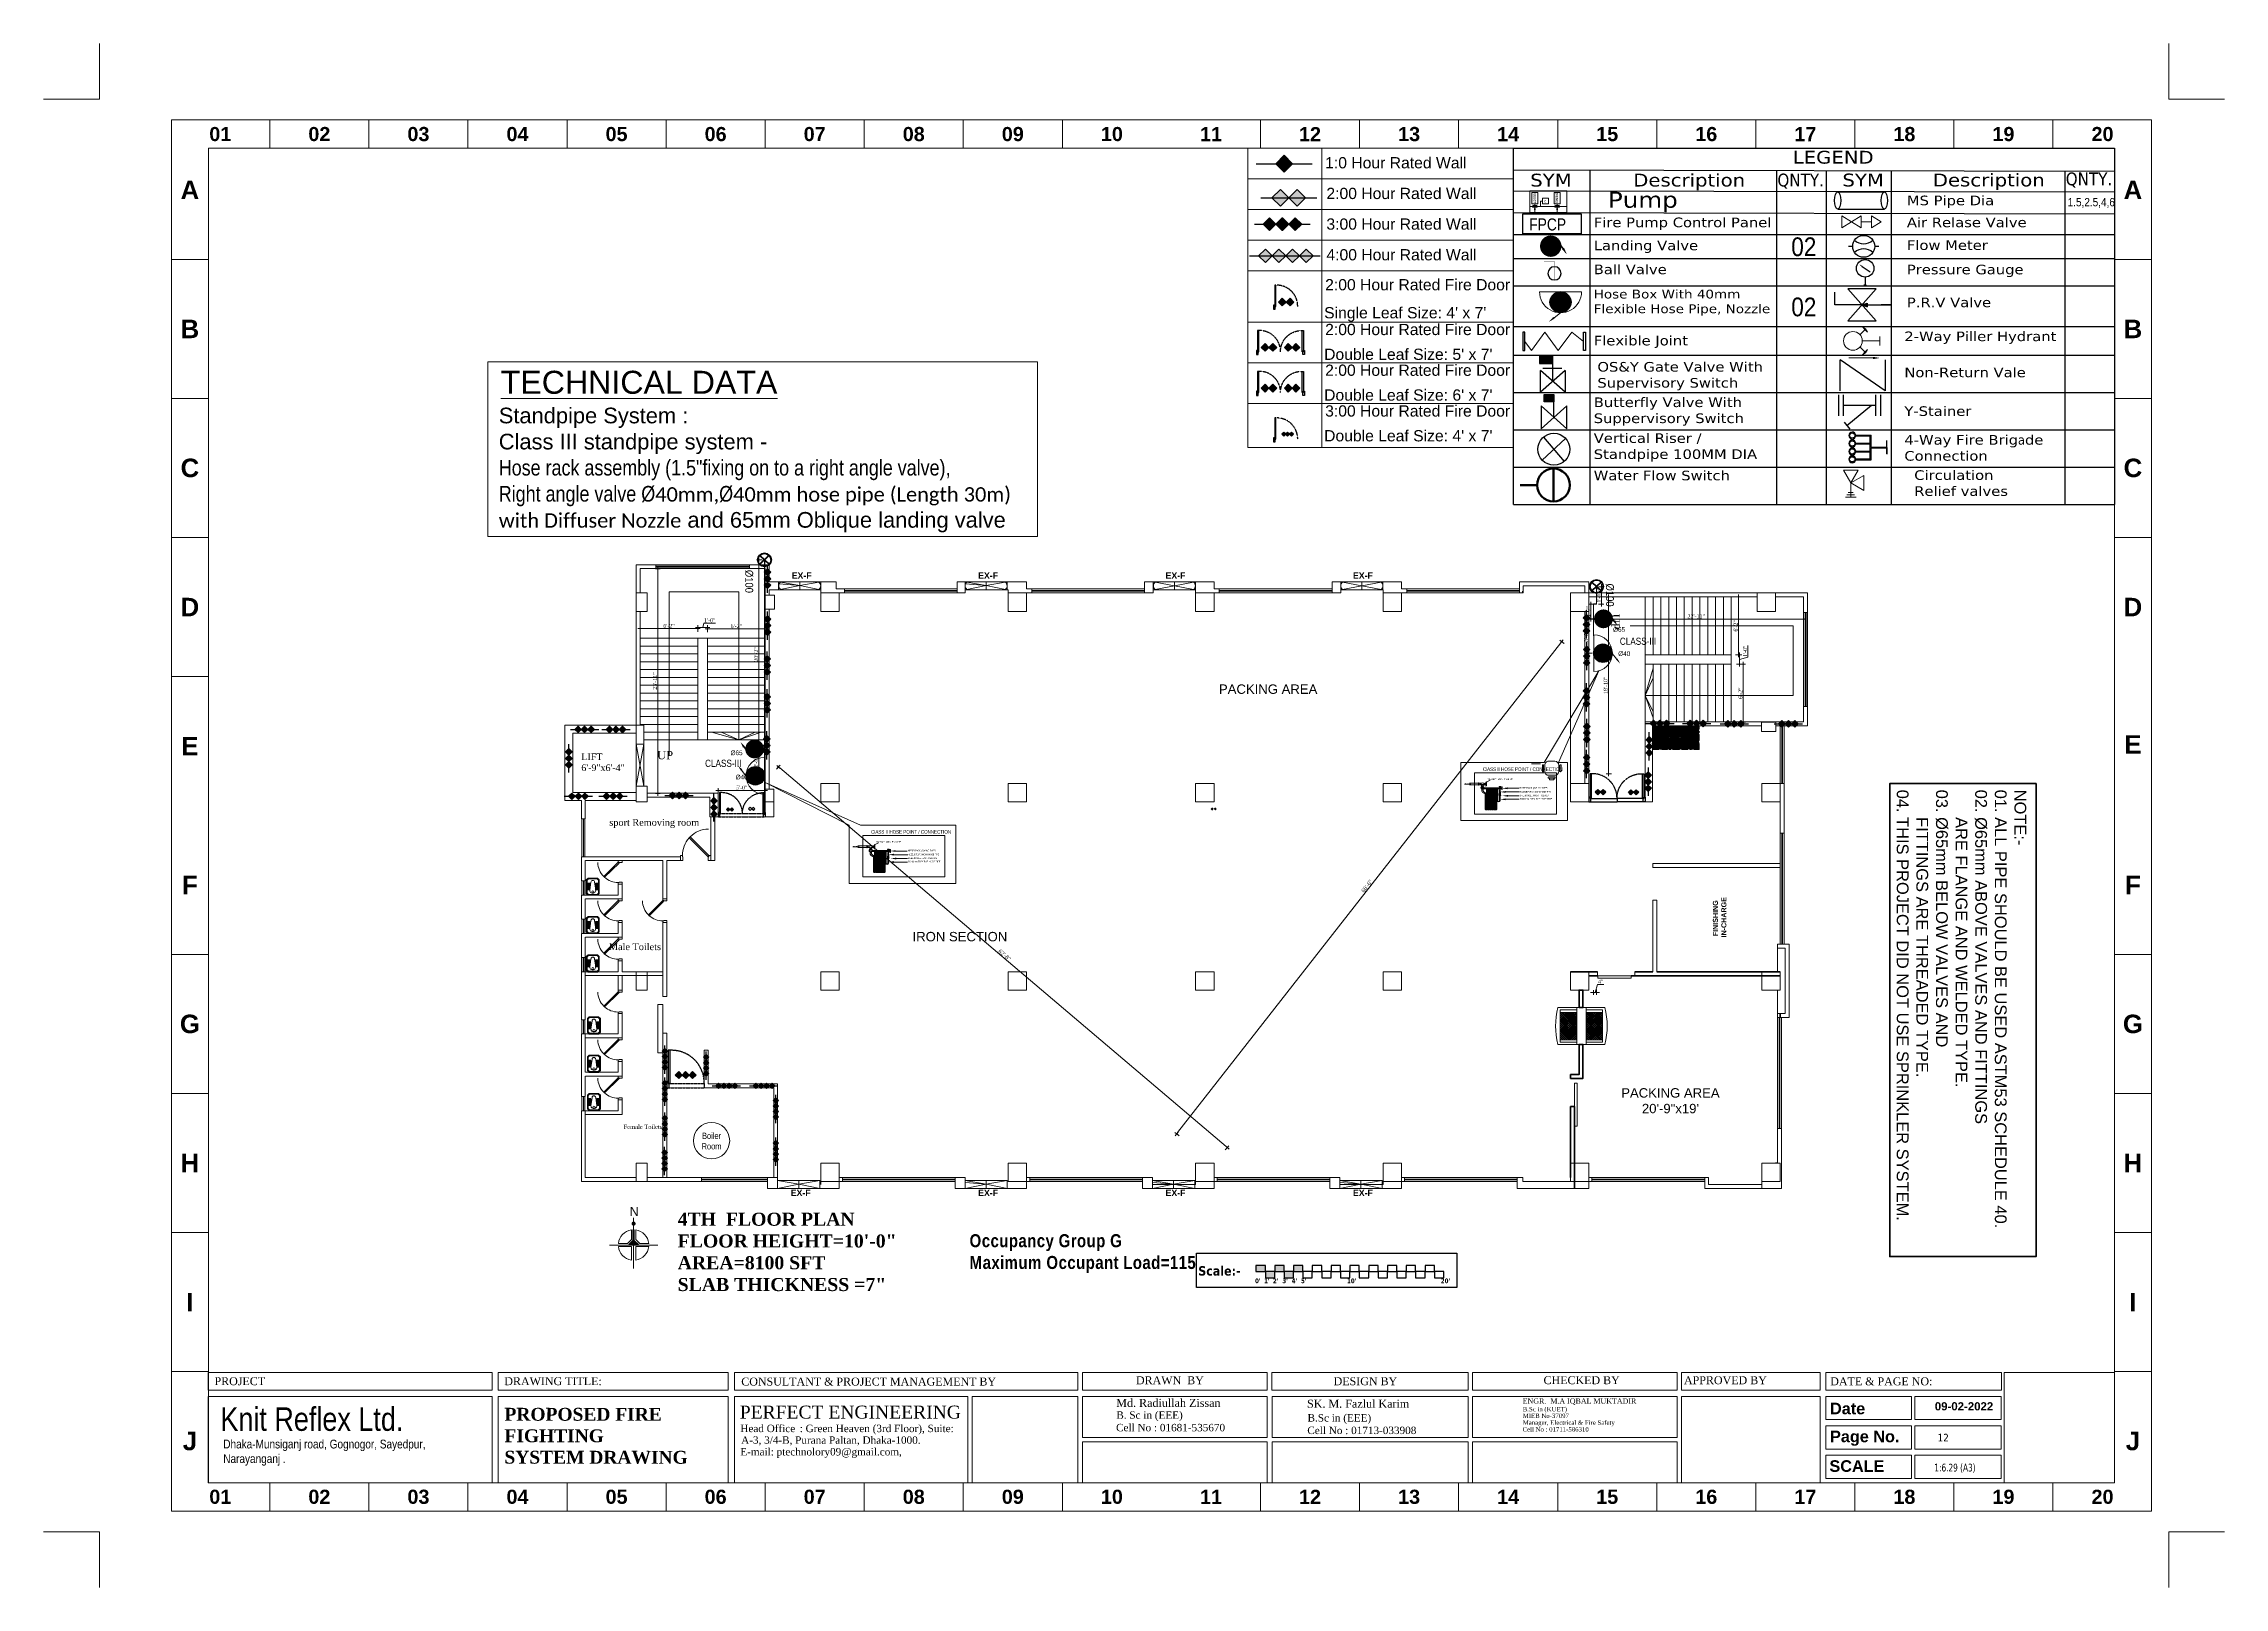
# Model space of a CAD drawing. Header units: inches. Extents: x -98933 to 1585249, y -3352739 to 192771.
# Drawn here: x 32495 to 35282, y 49275 to 51247 of the extents above; entities that cross this region are included whole.
import ezdxf

# ---------------------------------------------------------------- set-up
doc = ezdxf.new("R2010")
doc.units = ezdxf.units.IN
doc.header["$MEASUREMENT"] = 0
doc.header["$PDMODE"] = 35
for name, pattern in [('BORDER2', [0.875, 0.25, -0.125, 0.25, -0.125, 0, -0.125]), ('CONTINOUS', [0]), ('DASH', [0.35, 0.25, -0.1])]:
    doc.linetypes.add(name, pattern=pattern)
doc.layers.get('0').update_dxf_attribs({"lineweight": 0})
doc.layers.get('Defpoints').update_dxf_attribs({"lineweight": 0})
for name, color, linetype in [('-TB', 7, 'Continuous'), ('8', 7, 'Continuous'), ('A Furniture', 7, 'Continuous'), ('bp door', 40, 'Continuous'), ('F-TEXT', 7, 'Continuous'), ('fire rated wall', 7, 'Continuous'), ('FIREFIGHTING', 241, 'Continuous'), ('legend', 7, 'Continuous'), ('sprinkler', 100, 'Continuous'), ('T2', 254, 'Continuous')]:
    doc.layers.add(name, color=color, linetype=linetype)
for name, color, linetype, lineweight in [('A stair', 210, 'Continuous', 0), ('A WALL', 7, 'Continuous', 35), ('A-Text', 7, 'Continuous', 0), ('AN-TEXT', 251, 'Continuous', 15), ('coloum', 220, 'Continuous', 0), ('COLUMN-2', 102, 'Continuous', 0), ('DIM', 7, 'Continuous', 0), ('DIM 01', 250, 'Continuous', 9), ('DIM.', 251, 'Continuous', 5), ('DIM_WORKING', 7, 'Continuous', 0), ('DOOR', 222, 'Continuous', 0), ('EPTPP7', 6, 'Continuous', 0), ('F-FIRE-BRIGADE', 1, 'Continuous', 5), ('F_Plano2', 32, 'Continuous', 0), ('F_Plano3', 1, 'Continuous', 0), ('FF-VALVES', 170, 'Continuous', 18), ('FIRE SCH', 8, 'Continuous', 0), ('FIRE TEX', 7, 'Continuous', 53), ('FITTINGS', 6, 'Continuous', 13), ('FPS- Butterfly Valve', 1, 'Continuous', 25), ('FPS- FBC-2', 1, 'Continuous', 25), ('FPS- Flexible Joint', 1, 'Continuous', 25), ('FPS- Hose Box', 1, 'Continuous', 25), ('FPS- Landing Valve', 1, 'Continuous', 25), ('FPS- Non Ruturn Valve', 1, 'Continuous', 25), ('FPS- OSY Valve', 1, 'Continuous', 25), ('FPS- Pillar Hydrant', 1, 'Continuous', 25), ('FPS- Pressure Gauge', 1, 'Continuous', 25), ('FPS- Pressure Relief Valve', 1, 'Continuous', 25), ('FPS- Riser', 1, 'Continuous', 25), ('FPS- Y-Strainer', 1, 'Continuous', 25), ('FURNITURE', 144, 'Continuous', 0), ('hosebox', 10, 'Continuous', 0), ('illustr-TOILET FIXTURE', 252, 'Continuous', 0), ('Inline', 7, 'Continuous', 0), ('Intercom Conduit', 40, 'Continuous', 0), ('Layer1', 134, 'Continuous', 0), ('Machine', 222, 'Continuous', 0), ('MS Pipe', 1, 'Continuous', 18), ('NI_TEXT', 144, 'Continuous', 15), ('OHTDELIVERY', 7, 'Continuous', 0), ('Outline', 7, 'Continuous', 0), ('pipe line', 1, 'Continuous', 25), ('plater', 253, 'Continuous', 25), ('PROJ NAME', 7, 'Continuous', 0), ('Rack', 160, 'BORDER2', 0), ('Scale', 7, 'Continuous', 0), ('Scale_Text', 7, 'Continuous', 0), ('SHEET', 186, 'Continuous', 35), ('Stair', 171, 'Continuous', 0), ('SYMBLE', 86, 'Continuous', 0), ('TEX', 7, 'Continuous', 0), ('Text', 7, 'Continuous', 0), ('Text1', 7, 'Continuous', 13), ('TEXT_TITLEBOX', 7, 'Continuous', 13), ('Titelblk', 7, 'Continuous', 25), ('TITLE', 7, 'Continuous', 20), ('TXT', 7, 'Continuous', 0), ('wall', 7, 'Continuous', 0), ('WALL (I)', 7, 'Continuous', 0), ('window', 140, 'Continuous', 0)]:
    doc.layers.add(name, color=color, linetype=linetype, lineweight=lineweight)
doc.styles.add('ARCH', font='times.ttf')
doc.styles.add('AREAL', font='arial.ttf')
doc.styles.add('ARIAL', font='times.ttf')
doc.styles.add('arial narrow', font='tahoma.ttf')
doc.styles.add('isop', font='isocpeur.ttf')
doc.styles.add('legend', font='arial.ttf')
doc.styles.add('MON-01', font='ARIALN.TTF')
doc.styles.add('MONOTEXT', font='txt')
doc.styles.add('new', font='tahoma.ttf', dxfattribs={"width": 1.3})
doc.styles.add('rafik', font='arial.ttf')
doc.styles.add('REG', font='times.ttf')
doc.styles.add('RS', font='arial.ttf')
doc.styles.add('SHT-TEXT-1', font='times.ttf', dxfattribs={"height": 12})
doc.styles.get("Standard").update_dxf_attribs({"font": 'arialbd.ttf', "height": 24})
doc.styles.add('style1', font='arial.ttf')
doc.styles.add('TEXT', font='arial.ttf')
doc.styles.add('TX 5', font='ARIALN.TTF')
doc.styles.add('Verdana', font='verdana.ttf')
doc.styles.add('ZIA', font='ARIALN.TTF', dxfattribs={"width": 1.05, "height": 10})
doc.dimstyles.new('Dim-Pres', dxfattribs={"dimtxt": 5.5, "dimasz": 2, "dimexe": 1.5, "dimexo": 1.5, "dimgap": 1, "dimtad": 3, "dimdec": 0, "dimzin": 3, "dimdsep": 46, "dimlunit": 4, "dimtxsty": 'REG', "dimblk": 'point', "dimcen": 2, "dimclrd": 256, "dimclre": 256, "dimclrt": 7, "dimadec": 0, "dimazin": 0, "dimtfac": 0.75, "dimtdec": 0, "dimtmove": 1, "dimatfit": 3, "dimldrblk": 'point', "dimfxl": 0, "dimtolj": 1, "dimtzin": 0, "dimlwd": -1, "dimlwe": -1, "dimarcsym": 1})
pattern_1 = [(45.000001, (11343.90903, 677.33355), (-0.162272486, 0.162272494), [])]

msp = doc.modelspace()

# ---------------------------------------------------------------- texts
at = {"layer": '-TB', "lineweight": 0, "insert": (34915.77, 49470.91), "char_height": 9.65, "width": 34.2122, "attachment_point": 1, "style": 'arial narrow'}
msp.add_mtext('12', dxfattribs=at)
at = {"color": 7, "char_height": 16.6905, "attachment_point": 4}
for s, insert, width in [('{\\fTimes New Roman|b1|i0|c0|p18;4TH  FLOOR PLAN \\PFLOOR HEIGHT=10\'-0"\\PAREA=8100 SFT \\PSLAB THICKNESS =7"}', (33305.75, 49703.31), 651.8949), ('{\\fArial Narrow|b1|i0|c0|p34;\\T1.05;Occupancy Group G\\PMaximum Occupant Load=115\\P\\P\\fStaccato222 BT|b0|i0|c0|p66;\\T1;\\P\\fRomantic|b0|i0|c2|p2;\\H0.5455x;  }', (33678.78, 49663.33), 512.5918)]:
    msp.add_mtext(s, dxfattribs=dict(at, insert=insert, width=width))
at = {"color": 7, "insert": (33084.39, 49468.29), "char_height": 16.4619, "width": 234.5372, "attachment_point": 4, "rotation": 359.97233}
msp.add_mtext('\\pt2106;{\\fTimes New Roman|b1|i0|c0|p18;\\C256;PROPOSED FIRE  FIGHTING  \\PSYSTEM DRAWING }', dxfattribs=at)
at = {"layer": '8', "color": 7, "lineweight": -3, "style": 'TX 5'}
msp.add_text('FPCP', height=15.391, dxfattribs=at).set_placement((34394.04, 51008.59, 92.46))
at = {"layer": '8', "color": 7, "ltscale": 100000, "attachment_point": 1, "style": 'new'}
for s, insert, char_height, width in [('{\\C256;LEGEND}', (34730.8, 51110.34, 5.4), 16.3692, 168.4851), ('{\\C256;SYM}', (34395.28, 51081.08, 5.4), 16.3692, 168.4851), ('{\\C256;Pump}', (34494.57, 51058.07, 37.32), 20.4615, 99.4063), ('{\\C256;Description}', (34526.94, 51081.08, 5.4), 16.3692, 168.4851), ('{\\W1;\\C256;QNTY.}', (34711.17, 51081.2, 53.79), 16.3692, 57.8173), ('{\\C256;SYM}', (34794.28, 51081.2, 42.72), 16.3692, 57.8173), ('{\\C256;Description}', (34909.81, 51081.2, 42.72), 16.3692, 168.4851), ('{\\W1;\\C256;QNTY.}', (35079.62, 51082.64, 53.79), 16.3692, 57.8173), ('{\\C256;MS Pipe Dia}', (34876.62, 51053.05, 39.14), 12.2769, 232.7529), ('{\\C256;Fire Pump Control Panel}', (34476.43, 51025.03, 37.32), 12.2769, 232.7529), ('{\\C256;Air Relase Valve}', (34876.62, 51025.03, 5.4), 12.2769, 232.7529), ('{\\C256;Landing Valve}', (34476.43, 50995.56, 37.32), 12.2769, 232.7529), ('{\\C256;Flow Meter}', (34876.62, 50995.91, 5.4), 12.2769, 232.7529), ('{\\C256;Ball Valve}', (34476.43, 50964.97, 7.41), 12.2769, 232.7529), ('{\\C256;Pressure Gauge}', (34876.62, 50964.79, 5.4), 12.2769, 232.7529), ('{\\C256;Hose Box With 40mm Flexible Hose Pipe, Nozzle}', (34476.43, 50932.89, 7.41), 11.2538, 232.1413), ('{\\C256;P.R.V Valve}', (34876.62, 50922.81, 5.4), 12.2769, 232.7529), ('{\\C256;Flexible Joint}', (34476.43, 50874.01, 7.41), 12.2769, 232.7529), ('{\\C256;2-Way Piller Hydrant}', (34873.37, 50879.42, 7.41), 12.2769, 232.7529), ('{\\C256;OS&Y Gate Valve With Supervisory Switch}', (34481.11, 50840.49, 7.41), 12.2769, 232.7529), ('{\\C256;Non-Return Vale}', (34873.37, 50833.34, 7.41), 12.2769, 232.7529), ('{\\C256;Butterfly Valve With Suppervisory Switch}', (34476.43, 50795.2, 7.41), 12.2769, 232.7529), ('{\\C256;Y-Stainer}', (34873.37, 50783.9, 7.41), 12.2769, 199.7907), ('{\\C256;Vertical Riser / Standpipe 100MM DIA}', (34476.43, 50749.34, 7.41), 12.2769, 232.7529), ('{\\C256;4-Way Fire Brig\\W1;a\\W1.3;de Connection}', (34873.37, 50747.13, 7.41), 12.2769, 232.7529), ('{\\C256;Water Flow Switch}', (34476.43, 50701.6, 8.95), 12.2769, 232.7529), ('\\pi-8,l8,t8;Circulation \\PRelief valves', (34886.03, 50702.11, 1462261.85), 12.2769, 232.7529)]:
    msp.add_mtext(s, dxfattribs=dict(at, insert=insert, char_height=char_height, width=width))
at = {"layer": 'A Furniture', "color": 7, "lineweight": 13, "insert": (34646.06, 50129.67), "char_height": 6.5, "width": 62.7926, "attachment_point": 8, "rotation": 89.99968}
msp.add_mtext('FINISHING\\P IN-CHARGE ', dxfattribs=at)
at = {"layer": 'A Furniture', "color": 7, "lineweight": 13, "insert": (34574.44, 49912.56), "char_height": 12, "width": 259.1873, "attachment_point": 2, "style": 'style1'}
msp.add_mtext('PACKING AREA \\P20\'-9"x19\'', dxfattribs=at)
at = {"layer": 'A stair', "color": 7, "ltscale": 30, "insert": (33182.65, 50340.32, 0), "char_height": 8.448, "width": 13.9397, "attachment_point": 1, "style": 'ARCH'}
msp.add_mtext('LIFT 6\'-9"x6\'-4"', dxfattribs=at)
at = {"layer": 'A-Text', "color": 7, "insert": (33250.22, 49749.11), "char_height": 11.71, "attachment_point": 2, "rotation": 180, "style": 'RS'}
msp.add_mtext('N', dxfattribs=at)
at = {"layer": 'AN-TEXT', "lineweight": 25, "attachment_point": 1, "style": 'isop'}
for s, insert, char_height, width in [('{\\fTahoma|b1|i0|c0|p34;\\C7;Scale:-}', (33971.05, 49685.15), 12, 50.5478), ("{\\fTahoma|b1|i0|c0|p34;\\C7;0'}", (34043.55, 49669.41), 6, 8.2447), ("{\\fTahoma|b1|i0|c0|p34;\\C7;1'}", (34055.1, 49669.41), 6, 8.2447), ("{\\fTahoma|b1|i0|c0|p34;\\C7;2'}", (34066.44, 49669.41), 6, 8.2447), ("{\\fTahoma|b1|i0|c0|p34;\\C7;3'}", (34078.58, 49669.41), 6, 8.2447), ("{\\fTahoma|b1|i0|c0|p34;\\C7;4'}", (34090.42, 49669.41), 6, 8.2447), ("{\\fTahoma|b1|i0|c0|p34;\\C7;5'}", (34102.25, 49669.41), 6, 8.2447), ("{\\fTahoma|b1|i0|c0|p34;\\C7;10'}", (34161.11, 49669.41), 6, 8.2447), ("{\\fTahoma|b1|i0|c0|p34;\\C7;20'}", (34280.94, 49669.41), 6, 8.2447)]:
    msp.add_mtext(s, dxfattribs=dict(at, insert=insert, char_height=char_height, width=width))
at = {"layer": 'coloum', "color": 7, "lineweight": 13, "char_height": 12, "width": 259.1873, "attachment_point": 2, "style": 'style1'}
for s, insert in [('PACKING AREA', (34060.35, 50428.47)), ('IRON SECTION', (33666.42, 50112.24))]:
    msp.add_mtext(s, dxfattribs=dict(at, insert=insert))
at = {"layer": 'DIM.', "color": 5, "lineweight": 13, "insert": (32838.3, 49464.45), "char_height": 30.1016, "width": 815.3795, "attachment_point": 5, "style": 'TEXT'}
msp.add_mtext('{\\fArial Narrow|b0|i0|c0|p34;Knit Reflex Ltd.\\C256;\\P\\pt11.29893;\\fSwis721 BT|b1|i0|c0|p34;\\C7; }', dxfattribs=at)
at = {"layer": 'FF-VALVES', "color": 7, "style": 'arial narrow', "width": 0.8}
msp.add_text('1:6.29 (A3)', height=9.937, dxfattribs=at).set_placement((34911.68, 49422.79))
at = {"layer": 'PROJ NAME', "color": 7, "style": 'ARIAL'}
for s, height, p in [('DB BOX', 7.583, (34561.61, 50356.74)), ('sport Removing room', 8.6663, (33218.41, 50247.86)), ('Male Toilets', 8.6663, (33217.91, 50088.99)), ('Female Toilets', 5.4164, (33236.69, 49860.5))]:
    msp.add_text(s, height=height, dxfattribs=at).set_placement(p)
at = {"layer": 'SYMBLE', "color": 7, "ltscale": 30, "insert": (34509.62, 50518.68), "char_height": 10.56, "width": 17.4246, "attachment_point": 1, "rotation": 270, "style": 'ARCH'}
msp.add_mtext('UP', dxfattribs=at)
at = {"layer": 'SYMBLE', "color": 7, "ltscale": 30, "insert": (33279.5, 50343.41), "char_height": 10.56, "width": 17.4246, "attachment_point": 1, "style": 'ARCH'}
msp.add_mtext('UP', dxfattribs=at)
at = {"layer": 'TEX', "color": 7, "lineweight": 0, "ltscale": 5, "transparency": 33554687, "char_height": 8, "width": 99.062, "attachment_point": 8, "style": 'Verdana'}
for s, insert in [('{\\fArial|b1|i0|c0|p34;\\C5;EX-F}', (33464.2, 50563.56)), ('{\\fArial|b1|i0|c0|p34;\\C5;EX-F}', (33702.45, 50563.56)), ('{\\fArial|b1|i0|c0|p34;\\C5;EX-F}', (33941.95, 50563.56)), ('{\\fArial|b1|i0|c0|p34;\\C5;EX-F}', (34181.45, 50563.56)), ('{\\fArial Narrow|b0|i0|c0|p34;\\C5;Boiler\\PRoom}', (33349.06, 49834.24)), ('{\\fArial|b1|i0|c0|p34;\\C5;EX-F}', (33462.95, 49774.75)), ('{\\fArial|b1|i0|c0|p34;\\C5;EX-F}', (33702.45, 49774.75)), ('{\\fArial|b1|i0|c0|p34;\\C5;EX-F}', (33941.95, 49774.75)), ('{\\fArial|b1|i0|c0|p34;\\C5;EX-F}', (34181.45, 49774.75))]:
    msp.add_mtext(s, dxfattribs=dict(at, insert=insert))
at = {"layer": 'Text', "lineweight": -2, "ltscale": 10, "attachment_point": 1, "style": 'ZIA'}
for s, insert, char_height, width in [('{\\C6;1.5,2.5,4,6}', (35082.1, 51050.07, 14.16), 10.6161, 17.5369), ('{\\C6;02}', (34728.88, 50999.7, -9.91), 23.945, 39.5558), ('{\\C6;02}', (34728.88, 50922.84, -9.91), 23.945, 39.5558)]:
    msp.add_mtext(s, dxfattribs=dict(at, insert=insert, char_height=char_height, width=width))
at = {"layer": 'Text', "color": 7, "lineweight": -3, "ltscale": 10, "char_height": 10, "width": 46.1706, "attachment_point": 1, "rotation": 270, "style": 'ZIA'}
for insert in [(33402.19, 50574.82), (34502.1, 50557.39)]:
    msp.add_mtext('%%C100', dxfattribs=dict(at, insert=insert))
at = {"layer": 'Text', "color": 56, "insert": (32725.08, 49446.84), "char_height": 11.1804, "width": 428.5963, "attachment_point": 4, "style": 'MONOTEXT'}
msp.add_mtext('{\\fArial Narrow|b0|i0|c0|p34;\\C7;Dhaka-Munsiganj road, Gognogor, Sayedpur, \\PNarayanganj .}', dxfattribs=at)
at = {"layer": 'TEXT_TITLEBOX', "lineweight": 25, "style": 'SHT-TEXT-1'}
for s, height, p in [('PROJECT', 10.131, (32713.86, 49533.09)), ('DRAWING TITLE:', 10.1308, (33084.25, 49533.09)), ('CONSULTANT & PROJECT MANAGEMENT BY', 10.1308, (33387.06, 49532.61)), ('DRAWN  BY', 10.131, (33891.43, 49534.27)), ('DESIGN BY', 10.131, (34144.03, 49533.05)), ('CHECKED BY', 10.131, (34412.3, 49534.37)), ('APPROVED BY', 10.1308, (34591.77, 49534.32)), ('DATE & PAGE NO:', 10.1308, (34778.72, 49532.92)), ('Md. Radiullah Zissan', 10.2145, (33866.22, 49505.32)), ('B. Sc in (EEE)', 9.4579, (33866.3, 49490.18)), ('SK. M. Fazlul Karim', 10.2145, (34110, 49504.29)), ('B.Sc in (EEE)', 9.4579, (34110.71, 49486.6)), ('ENGR.  M.A IQBAL MUKTADIR', 6.6584, (34385.65, 49509.49)), ('B.Sc in (KUET)', 5.6739, (34385.71, 49499.6)), ('MIEB No-37097', 5.6739, (34385.71, 49491.08)), ('Cell No : 01681-535670', 9.4579, (33866.03, 49474.18)), ('Cell No : 01713-033908', 9.4579, (34110.44, 49470.6)), ('Cell No : 01711-586310', 5.6739, (34385.55, 49473.77)), ('Manager, Electrical & Fire Safety', 5.6739, (34385.71, 49482.43))]:
    msp.add_text(s, height=height, dxfattribs=at).set_placement(p)
at = {"layer": 'TEXT_TITLEBOX', "color": 1, "lineweight": 25, "style": 'SHT-TEXT-1'}
msp.add_text('PERFECT ENGINEERING', height=16.5502, dxfattribs=at).set_placement((33385.13, 49490.4))
at = {"layer": 'TEXT_TITLEBOX', "lineweight": 25}
for s, height, p in [('Date', 14.829, (34778.42, 49495.86)), ('09-02-2022', 10.451, (34912.29, 49500.87)), ('Page No.', 14.829, (34778.43, 49460.17))]:
    msp.add_text(s, height=height, dxfattribs=at).set_placement(p)
at = {"layer": 'TEXT_TITLEBOX', "color": 7, "lineweight": 25, "style": 'SHT-TEXT-1'}
for s, p in [('Head Office', (33385.83, 49473.08)), ('A-3, 3/4-B, Purana Paltan, Dhaka-1000.', (33386.87, 49458.18)), (': Green Heaven (3rd Floor), Suite:', (33461.75, 49473.08)), ('E-mail: ptechnolory09@gmail.com,', (33385.85, 49443.29))]:
    msp.add_text(s, height=9.4572, dxfattribs=at).set_placement(p)
at = {"layer": 'TEXT_TITLEBOX', "color": 1, "lineweight": 25}
msp.add_text('SCALE', height=14.829, dxfattribs=at).set_placement((34777.66, 49422.31))
at = {"layer": 'TXT', "color": 7, "lineweight": -2, "style": 'MON-01'}
for s, height, p in [('%%C65', 5.94, (34501.16, 50495.77)), ('%%C40', 5.94, (34507.65, 50464.83)), ('CLASS-III', 9.13, (34509.78, 50479.1)), ('CLASS-III', 9.13, (33340.76, 50323.13, 9.7)), ('%%C65', 5.94, (33373.35, 50338.12, 9.7)), ('%%C40', 5.94, (33379.84, 50307.19, 9.7))]:
    msp.add_text(s, height=height, dxfattribs=at).set_placement(p)

# ---------------------------------------------------------------- blocks, each defined once
blk = doc.blocks.new('30 door')
at = {"layer": 'DOOR', "color": 7}
blk.add_lwpolyline([(-5, 28), (-5, 30), (0, 30), (0, 27.5), (-3.8, 27.5), (-3.8, 28), (-5, 28, 0.181643), (-22.3, 21.4), (-23.4, 20.4), (-5, 2), (-5, 0), (0, 0), (0, 2.5), (-3.8, 2.5), (-3.8, 2), (-5, 2), (-3.9, 3.1), (-22.3, 21.4), (-23.4, 20.4, 0.194724), (-31, 2.4, 0.196084)], format="xyb", dxfattribs=at)
blk = doc.blocks.new('HGJGHJ')
at = {"layer": 'FURNITURE', "linetype": 'Continuous'}
for p, q in [((30654.4, 4929), (30652, 4926.6)), ((30652, 4914.8), (30652, 4926.6)), ((30654.4, 4912.4), (30652, 4914.8)), ((30654.8, 4928), (30652.9, 4926.2)), ((30652.9, 4915.2), (30652.9, 4926.2)), ((30654.8, 4913.4), (30652.9, 4915.2)), ((30654.4, 4929), (30671.6, 4929)), ((30671.6, 4912.4), (30654.4, 4912.4)), ((30654.8, 4928), (30671.3, 4928)), ((30671.3, 4913.4), (30654.8, 4913.4)), ((30657.5, 4923.1), (30667.7, 4924.5)), ((30657.5, 4918.3), (30667.7, 4916.9)), ((30658.7, 4928), (30667.3, 4928)), ((30658.7, 4924.4), (30658.7, 4928)), ((30658.7, 4928), (30658.7, 4924.4)), ((30667.3, 4924.4), (30658.7, 4924.4)), ((30658.7, 4917), (30667.3, 4917)), ((30658.7, 4913.4), (30658.7, 4917)), ((30658.7, 4917), (30658.7, 4913.4)), ((30667.3, 4913.4), (30658.7, 4913.4)), ((30659.6, 4928), (30659.6, 4924.4)), ((30659.6, 4917), (30659.6, 4913.4)), ((30660.6, 4928), (30660.6, 4924.4)), ((30660.6, 4917), (30660.6, 4913.4)), ((30661.6, 4928), (30661.6, 4924.4)), ((30661.6, 4917), (30661.6, 4913.4)), ((30662.5, 4928), (30662.5, 4924.4)), ((30662.5, 4917), (30662.5, 4913.4)), ((30663.5, 4928), (30663.5, 4924.4)), ((30663.5, 4917), (30663.5, 4913.4)), ((30664.4, 4928), (30664.4, 4924.4)), ((30664.4, 4917), (30664.4, 4913.4)), ((30665.4, 4928), (30665.4, 4924.4)), ((30665.4, 4917), (30665.4, 4913.4)), ((30666.4, 4928), (30666.4, 4924.4)), ((30666.4, 4917), (30666.4, 4913.4)), ((30667.3, 4928), (30667.3, 4924.4)), ((30667.3, 4917), (30667.3, 4913.4)), ((30671.3, 4928), (30673.1, 4926.2)), ((30673.1, 4915.2), (30671.3, 4913.4)), ((30671.6, 4929), (30674.1, 4926.6)), ((30674.1, 4914.8), (30671.6, 4912.4)), ((30673.1, 4926.2), (30673.1, 4915.2)), ((30674.1, 4926.6), (30674.1, 4914.8))]:
    blk.add_line(p, q, dxfattribs=at)
blk.add_circle((30669.6, 4920.8), 1.4, dxfattribs=at)
for centre, radius, start, end in [((30657.5, 4920.7), 2.4, 90, 270), ((30667.7, 4920.7), 3.77, 269.8864, 90.1136)]:
    blk.add_arc(centre, radius, start, end, dxfattribs=at)
blk = doc.blocks.new('A$C2AA312A0')
at = {"layer": 'Machine'}
h = blk.add_hatch(dxfattribs=at)
h.set_pattern_fill('ANSI37', color=256, scale=14, style=0)
h.set_pattern_definition([(45, (-18586.5201, 15578.4727), (-1.23743687, 1.23743687), []), (135, (-18586.5201, 15578.4727), (-1.23743687, -1.23743687), [])])
h.paths.add_polyline_path([(17.5, 60), (-17.5, 60), (-17.5, 39), (17.5, 39)])
h.paths.add_polyline_path([(17.5, 27), (-17.5, 27), (-17.5, 6), (17.5, 6)])
for p, q in [((-23.5, 3), (-23.5, 63)), ((-17.5, 60), (-17.5, 39)), ((17.5, 39), (17.5, 60)), ((23.5, 63), (23.5, 3)), ((23.5, 39), (-23.5, 39)), ((23.5, 27), (-23.5, 27)), ((-17.5, 6), (-17.5, 27)), ((17.5, 27), (17.5, 6))]:
    blk.add_line(p, q, dxfattribs=at)
for points in [[(-20.5, 39), (-20.5, 60), (20.5, 60), (20.5, 39)], [(20.5, 27), (20.5, 6), (-20.5, 6), (-20.5, 27)]]:
    blk.add_lwpolyline(points, dxfattribs=at)
for centre, start, end in [((0, -27.5), 75.45, 104.55), ((0, 93.5), 255.45, 284.55)]:
    blk.add_arc(centre, 93.5, start, end, dxfattribs=at)
blk = doc.blocks.new('bfg')
at = {"layer": 'fire rated wall'}
h = blk.add_hatch(color=1, dxfattribs=at)
h.dxf.hatch_style = 1
h.paths.add_polyline_path([(9432308.7, -5613534.5), (9432321.4, -5613547.3), (9432334.2, -5613534.5)])
h.paths.add_polyline_path([(9432334.2, -5613534.5), (9432321.4, -5613521.8), (9432308.7, -5613534.5)])
h.paths.add_polyline_path([(9432334.2, -5613534.5), (9432359.7, -5613534.5), (9432346.9, -5613521.8)])
h.paths.add_polyline_path([(9432334.2, -5613534.5), (9432346.9, -5613547.3), (9432359.7, -5613534.5)])
at = {"layer": 'fire rated wall', "color": 1, "elevation": 0}
for points in [[(9432321.4, -5613547.3), (9432334.2, -5613534.5), (9432321.4, -5613521.8), (9432308.7, -5613534.5)], [(9432346.9, -5613547.3), (9432359.7, -5613534.5), (9432346.9, -5613521.8), (9432334.2, -5613534.5)]]:
    blk.add_lwpolyline(points, close=True, dxfattribs=at)
blk.add_lwpolyline([(9432291.7, -5613534.5), (9432376.7, -5613534.5)], dxfattribs=at)
blk = doc.blocks.new('3HR RATE')
at = {"layer": 'fire rated wall', "xscale": 1.292997314696549, "yscale": 1.292997314696549, "zscale": 1.292997314696549}
for p in [(-12191616, 7245477), (-12191583, 7245477)]:
    blk.add_blockref('bfg', p, dxfattribs=at)
blk = doc.blocks.new('dot')
at = {"color": 4}
for p, q in [((-1.5, 0), (1.5, 0)), ((0, 1.5), (0, -1.5))]:
    blk.add_line(p, q, dxfattribs=at)
at = {"color": 6, "const_width": 0.5}
blk.add_lwpolyline([(-0.25, 0, 1), (0.25, 0, 1)], format="xyb", close=True, dxfattribs=at)
blk = doc.blocks.new('point')
blk.add_blockref('dot', (0, 0))
blk = doc.blocks.new('*D340')
at = {"layer": 'Defpoints', "color": 0, "ltscale": 30, "transparency": 16777216}
for p in [(33357.7, 50289.3), (33417.7, 50293.1), (33417.7, 50289.3)]:
    blk.add_point(p, dxfattribs=at)
at = {"layer": 'Layer1', "ltscale": 30, "transparency": 16777216}
for p, q in [((33357.7, 50290.8), (33357.7, 50294.6)), ((33359.7, 50293.1), (33415.7, 50293.1)), ((33417.7, 50290.8), (33417.7, 50294.6))]:
    blk.add_line(p, q, dxfattribs=at)
at = {"layer": 'Layer1', "ltscale": 30, "transparency": 16777216, "xscale": 2, "yscale": 2, "zscale": 2, "rotation": 180}
blk.add_blockref('point', (33357.7, 50293.1), dxfattribs=at)
at = {"layer": 'Layer1', "ltscale": 30, "transparency": 16777216, "xscale": 2, "yscale": 2, "zscale": 2}
blk.add_blockref('point', (33417.7, 50293.1), dxfattribs=at)
at = {"layer": 'Layer1', "color": 7, "ltscale": 30, "transparency": 16777216, "insert": (33387.7, 50296.7), "char_height": 5, "attachment_point": 5, "style": 'REG'}
blk.add_mtext('\\A1;5\'-0"', dxfattribs=at)
blk = doc.blocks.new('*D341')
at = {"layer": 'Defpoints', "color": 0, "ltscale": 30, "transparency": 16777216}
for p in [(34495.8, 50540.3), (34495.2, 50314.4), (34501, 50314.4)]:
    blk.add_point(p, dxfattribs=at)
at = {"layer": 'Layer1', "ltscale": 30, "transparency": 16777216}
for p, q in [((34495.2, 50540.3), (34493.7, 50540.3)), ((34495.2, 50538.3), (34495.2, 50316.4)), ((34499.2, 50314.4), (34493.7, 50314.4))]:
    blk.add_line(p, q, dxfattribs=at)
at = {"layer": 'Layer1', "ltscale": 30, "transparency": 16777216, "xscale": 2, "yscale": 2, "zscale": 2}
for p, rotation in [((34495.2, 50540.3), 90), ((34495.2, 50314.4), 270)]:
    blk.add_blockref('point', p, dxfattribs=dict(at, rotation=rotation))
at = {"layer": 'Layer1', "color": 7, "ltscale": 30, "transparency": 16777216, "insert": (34491.6, 50427.4), "char_height": 5, "attachment_point": 5, "rotation": 90, "style": 'REG'}
blk.add_mtext('\\A1;18\'-10"', dxfattribs=at)
blk = doc.blocks.new('fddfgdgfsg')
at = {"ltscale": 100000}
h = blk.add_hatch(color=1, dxfattribs=at)
h.paths.add_polyline_path([(2091.9, -12379), (2096.3, -12383.4), (2100.7, -12379), (2100.7, -12379), (2100.7, -12379), (2096.3, -12374.6)])
h.paths.add_polyline_path([(2105.1, -12383.4), (2109.6, -12379), (2105.1, -12374.6), (2100.7, -12379), (2100.7, -12379), (2100.7, -12379)])
at = {"layer": 'bp door', "color": 1, "linetype": 'DASH'}
for p, q in [((2117.3, -12362.6, -9.7), (2072.6, -12362.6, -9.7)), ((2072.6, -12368.4, -9.7), (2072.6, -12362.6, -9.7)), ((2117.3, -12368.4, -9.7), (2072.6, -12368.4, -9.7))]:
    blk.add_line(p, q, dxfattribs=at)
at = {"layer": 'bp door', "color": 1, "elevation": -9.7}
for points in [[(2116.1, -12410.6), (2118.5, -12410.6), (2118.5, -12368.4), (2116.1, -12368.4)], [(2117.3, -12368.4), (2118.5, -12368.4), (2118.5, -12370.9), (2120.6, -12370.9), (2120.6, -12362.6), (2117.3, -12362.6)], [(2100.7, -12379), (2096.3, -12374.6), (2091.9, -12379), (2096.3, -12383.4)], [(2109.6, -12379), (2105.1, -12374.6), (2100.7, -12379), (2105.1, -12383.4)]]:
    blk.add_lwpolyline(points, close=True, dxfattribs=at)
at = {"layer": 'bp door', "color": 1, "linetype": 'DASH'}
blk.add_arc((2114.4, -12368.9, -9.7), 41.8, 179.3284, 272.3206, dxfattribs=at)
blk = doc.blocks.new('fsgfdsgs')
at = {"layer": 'Layer1', "rotation": 90}
blk.add_blockref('fddfgdgfsg', (-9519.8, -14665.8, 9.7), dxfattribs=at)
at = {"layer": 'Layer1', "xscale": -1, "rotation": 90}
blk.add_blockref('fddfgdgfsg', (-9519.8, -10520.6, 9.7), dxfattribs=at)
blk = doc.blocks.new('*D342')
at = {"layer": 'Defpoints', "color": 0, "ltscale": 30, "transparency": 16777216}
for p in [(34652.2, 50540.3), (34652.2, 50466.3), (34661.4, 50466.3)]:
    blk.add_point(p, dxfattribs=at)
at = {"layer": 'Layer1', "ltscale": 30, "transparency": 16777216}
for p, q in [((34657.4, 50540.3), (34662.9, 50540.3)), ((34661.4, 50538.3), (34661.4, 50468.3)), ((34657.4, 50466.3), (34662.9, 50466.3))]:
    blk.add_line(p, q, dxfattribs=at)
at = {"layer": 'Layer1', "ltscale": 30, "transparency": 16777216, "xscale": 2, "yscale": 2, "zscale": 2}
for p, rotation in [((34661.4, 50540.3), 90), ((34661.4, 50466.3), 270)]:
    blk.add_blockref('point', p, dxfattribs=dict(at, rotation=rotation))
at = {"layer": 'Layer1', "color": 7, "ltscale": 30, "transparency": 16777216, "insert": (34657.8, 50503.3), "char_height": 5, "attachment_point": 5, "rotation": 90, "style": 'REG'}
blk.add_mtext('\\A1;6\'-2"', dxfattribs=at)
blk = doc.blocks.new('*D343')
at = {"layer": 'Defpoints', "color": 0, "ltscale": 30, "transparency": 16777216}
for p in [(34652.2, 50466.3), (34652.2, 50454.3), (34662.8, 50454.3)]:
    blk.add_point(p, dxfattribs=at)
at = {"layer": 'Layer1', "ltscale": 30, "transparency": 16777216}
for p, q in [((34673.5, 50463.5), (34673.5, 50478.4)), ((34658.8, 50466.3), (34664.3, 50466.3)), ((34658.8, 50454.3), (34664.3, 50454.3)), ((34662.8, 50464.3), (34662.8, 50456.3)), ((34662.8, 50460.3), (34673.5, 50463.5))]:
    blk.add_line(p, q, dxfattribs=at)
at = {"layer": 'Layer1', "ltscale": 30, "transparency": 16777216, "xscale": 2, "yscale": 2, "zscale": 2}
for p, rotation in [((34662.8, 50466.3), 90), ((34662.8, 50454.3), 270)]:
    blk.add_blockref('point', p, dxfattribs=dict(at, rotation=rotation))
at = {"layer": 'Layer1', "color": 7, "ltscale": 30, "transparency": 16777216, "insert": (34669.9, 50470.9), "char_height": 5, "attachment_point": 5, "rotation": 90, "style": 'REG'}
blk.add_mtext('\\A1;1\'-0"', dxfattribs=at)
blk = doc.blocks.new('*D344')
at = {"layer": 'Defpoints', "color": 0, "ltscale": 30, "transparency": 16777216}
for p in [(34652.2, 50454.3), (34652.2, 50380.3), (34667.5, 50380.3)]:
    blk.add_point(p, dxfattribs=at)
at = {"layer": 'Layer1', "ltscale": 30, "transparency": 16777216}
for p, q in [((34663.5, 50454.3), (34669, 50454.3)), ((34667.5, 50452.3), (34667.5, 50382.3)), ((34663.5, 50380.3), (34669, 50380.3))]:
    blk.add_line(p, q, dxfattribs=at)
at = {"layer": 'Layer1', "ltscale": 30, "transparency": 16777216, "xscale": 2, "yscale": 2, "zscale": 2}
for p, rotation in [((34667.5, 50454.3), 90), ((34667.5, 50380.3), 270)]:
    blk.add_blockref('point', p, dxfattribs=dict(at, rotation=rotation))
at = {"layer": 'Layer1', "color": 7, "ltscale": 30, "transparency": 16777216, "insert": (34663.9, 50417.3), "char_height": 5, "attachment_point": 5, "rotation": 90, "style": 'REG'}
blk.add_mtext('\\A1;6\'-2"', dxfattribs=at)
blk = doc.blocks.new('*D345')
at = {"layer": 'Defpoints', "color": 0, "ltscale": 30, "transparency": 16777216}
for p in [(34470.2, 50521.8), (34744.7, 50521.8), (34744.7, 50512)]:
    blk.add_point(p, dxfattribs=at)
at = {"layer": 'Layer1', "ltscale": 30, "transparency": 16777216}
for p, q in [((34470.2, 50516), (34470.2, 50510.5)), ((34472.2, 50512), (34742.7, 50512)), ((34744.7, 50516), (34744.7, 50510.5))]:
    blk.add_line(p, q, dxfattribs=at)
at = {"layer": 'Layer1', "ltscale": 30, "transparency": 16777216, "xscale": 2, "yscale": 2, "zscale": 2, "rotation": 180}
blk.add_blockref('point', (34470.2, 50512), dxfattribs=at)
at = {"layer": 'Layer1', "ltscale": 30, "transparency": 16777216, "xscale": 2, "yscale": 2, "zscale": 2}
blk.add_blockref('point', (34744.7, 50512), dxfattribs=at)
at = {"layer": 'Layer1', "color": 7, "ltscale": 30, "transparency": 16777216, "insert": (34607.4, 50515.5), "char_height": 5, "attachment_point": 5, "style": 'REG'}
blk.add_mtext('\\A1;22\'-11"', dxfattribs=at)
blk = doc.blocks.new('*D346')
at = {"layer": 'Defpoints', "color": 0, "ltscale": 30, "transparency": 16777216}
for p in [(33331.7, 50499.8), (33257.7, 50487.3), (33331.7, 50487.3)]:
    blk.add_point(p, dxfattribs=at)
at = {"layer": 'Layer1', "ltscale": 30, "transparency": 16777216}
for p, q in [((33257.7, 50495.8), (33257.7, 50501.3)), ((33259.7, 50499.8), (33329.7, 50499.8)), ((33331.7, 50495.8), (33331.7, 50501.3))]:
    blk.add_line(p, q, dxfattribs=at)
at = {"layer": 'Layer1', "ltscale": 30, "transparency": 16777216, "xscale": 2, "yscale": 2, "zscale": 2, "rotation": 180}
blk.add_blockref('point', (33257.7, 50499.8), dxfattribs=at)
at = {"layer": 'Layer1', "ltscale": 30, "transparency": 16777216, "xscale": 2, "yscale": 2, "zscale": 2}
blk.add_blockref('point', (33331.7, 50499.8), dxfattribs=at)
at = {"layer": 'Layer1', "color": 7, "ltscale": 30, "transparency": 16777216, "insert": (33294.7, 50503.3), "char_height": 5, "attachment_point": 5, "style": 'REG'}
blk.add_mtext('\\A1;6\'-2"', dxfattribs=at)
blk = doc.blocks.new('*D347')
at = {"layer": 'Defpoints', "color": 0, "ltscale": 30, "transparency": 16777216}
for p in [(33343.7, 50501.3), (33331.7, 50487.3), (33343.7, 50487.3)]:
    blk.add_point(p, dxfattribs=at)
at = {"layer": 'Layer1', "ltscale": 30, "transparency": 16777216}
for p, q in [((33331.7, 50497.3), (33331.7, 50502.8)), ((33333.7, 50501.3), (33341.7, 50501.3)), ((33337.7, 50501.3), (33339.4, 50506.8)), ((33339.4, 50506.8), (33354.2, 50506.8)), ((33343.7, 50497.3), (33343.7, 50502.8))]:
    blk.add_line(p, q, dxfattribs=at)
at = {"layer": 'Layer1', "ltscale": 30, "transparency": 16777216, "xscale": 2, "yscale": 2, "zscale": 2, "rotation": 180}
blk.add_blockref('point', (33331.7, 50501.3), dxfattribs=at)
at = {"layer": 'Layer1', "ltscale": 30, "transparency": 16777216, "xscale": 2, "yscale": 2, "zscale": 2}
blk.add_blockref('point', (33343.7, 50501.3), dxfattribs=at)
at = {"layer": 'Layer1', "color": 7, "ltscale": 30, "transparency": 16777216, "insert": (33346.8, 50510.4), "char_height": 5, "attachment_point": 5, "style": 'REG'}
blk.add_mtext('\\A1;1\'-0"', dxfattribs=at)
blk = doc.blocks.new('*D348')
at = {"layer": 'Defpoints', "color": 0, "ltscale": 30, "transparency": 16777216}
for p in [(33417.7, 50499.4), (33343.7, 50487.3), (33417.7, 50487.3)]:
    blk.add_point(p, dxfattribs=at)
at = {"layer": 'Layer1', "ltscale": 30, "transparency": 16777216}
for p, q in [((33343.7, 50495.4), (33343.7, 50500.9)), ((33345.7, 50499.4), (33415.7, 50499.4)), ((33417.7, 50495.4), (33417.7, 50500.9))]:
    blk.add_line(p, q, dxfattribs=at)
at = {"layer": 'Layer1', "ltscale": 30, "transparency": 16777216, "xscale": 2, "yscale": 2, "zscale": 2, "rotation": 180}
blk.add_blockref('point', (33343.7, 50499.4), dxfattribs=at)
at = {"layer": 'Layer1', "ltscale": 30, "transparency": 16777216, "xscale": 2, "yscale": 2, "zscale": 2}
blk.add_blockref('point', (33417.7, 50499.4), dxfattribs=at)
at = {"layer": 'Layer1', "color": 7, "ltscale": 30, "transparency": 16777216, "insert": (33380.7, 50502.9), "char_height": 5, "attachment_point": 5, "style": 'REG'}
blk.add_mtext('\\A1;6\'-2"', dxfattribs=at)
blk = doc.blocks.new('*D349')
at = {"layer": 'Defpoints', "color": 0, "ltscale": 30, "transparency": 16777216}
for p in [(33277.7, 50576.3), (33277.7, 50289.3), (33280.4, 50289.3)]:
    blk.add_point(p, dxfattribs=at)
at = {"layer": 'Layer1', "ltscale": 30, "transparency": 16777216}
for p, q in [((33279.2, 50576.3), (33281.9, 50576.3)), ((33280.4, 50574.3), (33280.4, 50291.3)), ((33279.2, 50289.3), (33281.9, 50289.3))]:
    blk.add_line(p, q, dxfattribs=at)
at = {"layer": 'Layer1', "ltscale": 30, "transparency": 16777216, "xscale": 2, "yscale": 2, "zscale": 2}
for p, rotation in [((33280.4, 50576.3), 90), ((33280.4, 50289.3), 270)]:
    blk.add_blockref('point', p, dxfattribs=dict(at, rotation=rotation))
at = {"layer": 'Layer1', "color": 7, "ltscale": 30, "transparency": 16777216, "insert": (33276.8, 50432.8), "char_height": 5, "attachment_point": 5, "rotation": 90, "style": 'REG'}
blk.add_mtext('\\A1;23\'-11"', dxfattribs=at)
blk = doc.blocks.new('ffhfhdghf')
at = {"ltscale": 100000, "extrusion": (0.163724, -1.51968e-14, 0.986506)}
h = blk.add_hatch(color=1, dxfattribs=at)
h.paths.add_polyline_path([(-12451.4, -21739.9), (-12453.5, -21742), (-12451.4, -21744.1), (-12451.4, -21744.1), (-12451.4, -21744.1), (-12449.3, -21742)])
h.paths.add_polyline_path([(-12453.5, -21746.1), (-12451.4, -21748.2), (-12449.3, -21746.1), (-12451.4, -21744.1), (-12451.4, -21744.1), (-12451.4, -21744.1)])
at = {"ltscale": 100000}
h = blk.add_hatch(color=1, dxfattribs=at)
h.paths.add_polyline_path([(22064.9, -12450.7), (22067, -12452.8), (22069.1, -12450.7), (22069.1, -12450.7), (22069.1, -12450.7), (22067, -12448.6)])
h.paths.add_polyline_path([(22071.2, -12452.8), (22073.3, -12450.7), (22071.2, -12448.6), (22069.1, -12450.7), (22069.1, -12450.7), (22069.1, -12450.7)])
at = {"layer": 'bp door', "color": 1}
for p, q in [((22023.7, -12446.8), (22023.7, -12441.5)), ((22025, -12446.8), (22023.7, -12446.8)), ((22025, -12472.3), (22025, -12445.2)), ((22025.8, -12441.5), (22025.8, -12445.2)), ((22026.6, -12445.2), (22026.6, -12472.3))]:
    blk.add_line(p, q, dxfattribs=at)
at = {"layer": 'bp door', "color": 1, "extrusion": (-0.163724, 0, 0.986506)}
blk.add_line((22023.7, -12444.5), (22025.8, -12444.5, 0.3), dxfattribs=at)
at = {"layer": 'bp door', "color": 1, "linetype": 'DASH'}
for p, q in [((22081.6, -12441.5), (22024.3, -12441.5)), ((22025, -12445.2), (22080.8, -12445.2))]:
    blk.add_line(p, q, dxfattribs=at)
at = {"layer": 'bp door', "color": 1, "extrusion": (0.163724, -1.51968e-14, 0.986506), "elevation": 3605.8}
for points in [[(-12451.4, -21744.1), (-12449.3, -21742), (-12451.4, -21739.9), (-12453.5, -21742)], [(-12451.4, -21744.1), (-12449.3, -21742), (-12451.4, -21739.9), (-12453.5, -21742)], [(-12451.4, -21748.2), (-12449.3, -21746.1), (-12451.4, -21744.1), (-12453.5, -21746.1)]]:
    blk.add_lwpolyline(points, close=True, dxfattribs=at)
at = {"layer": 'bp door', "color": 1}
for points in [[(22068.6, -12450.7), (22066.5, -12448.6), (22064.4, -12450.7), (22066.5, -12452.8)], [(22068.6, -12450.7), (22066.5, -12448.7), (22064.4, -12450.7), (22066.5, -12452.8)], [(22073.3, -12450.7), (22071.2, -12448.6), (22069.1, -12450.7), (22071.2, -12452.8)], [(22080.8, -12472.3), (22082.4, -12472.3), (22082.4, -12445.2), (22080.8, -12445.2)], [(22081.6, -12445.2), (22082.4, -12445.2), (22082.4, -12446.8), (22083.7, -12446.8), (22083.7, -12441.5), (22081.6, -12441.5)]]:
    blk.add_lwpolyline(points, close=True, dxfattribs=at)
at = {"layer": 'bp door', "color": 1, "linetype": 'DASH'}
blk.add_arc((22079.7, -12445.5), 26.8, 179.3284, 272.3206, dxfattribs=at)
at = {"layer": 'bp door', "color": 1, "linetype": 'DASH', "extrusion": (8.20373e-15, -1.51906e-14, -1)}
blk.add_ellipse((22026.1, -12445.5), major_axis=(19, -19), ratio=1, start_param=5.486066, end_param=7.109086, dxfattribs=at)
blk = doc.blocks.new('gdg')
at = {"layer": 'fire rated wall'}
h = blk.add_hatch(color=1, dxfattribs=at)
h.dxf.hatch_style = 1
h.paths.add_polyline_path([(9432288.4, -5613575.8), (9432298.7, -5613586.1), (9432309, -5613575.8)])
h.paths.add_polyline_path([(9432309, -5613575.8), (9432298.7, -5613565.5), (9432288.4, -5613575.8)])
h.paths.add_polyline_path([(9432309, -5613575.8), (9432329.7, -5613575.8), (9432319.3, -5613565.5)])
h.paths.add_polyline_path([(9432309, -5613575.8), (9432319.3, -5613586.1), (9432329.7, -5613575.8)])
h = blk.add_hatch(color=1, dxfattribs=at)
h.dxf.hatch_style = 1
h.paths.add_polyline_path([(9432329.7, -5613575.8), (9432340, -5613586.1), (9432350.3, -5613575.8)])
h.paths.add_polyline_path([(9432350.3, -5613575.8), (9432340, -5613565.5), (9432329.7, -5613575.8)])
h.paths.add_polyline_path([(9432350.3, -5613575.8), (9432371, -5613575.8), (9432360.7, -5613565.5)])
h.paths.add_polyline_path([(9432350.3, -5613575.8), (9432360.7, -5613586.1), (9432371, -5613575.8)])
at = {"layer": 'fire rated wall', "color": 1, "elevation": 0}
blk.add_lwpolyline([(9432274.6, -5613575.8), (9432382, -5613575.8)], dxfattribs=at)
for points in [[(9432298.7, -5613586.1), (9432309, -5613575.8), (9432298.7, -5613565.5), (9432288.4, -5613575.8)], [(9432319.3, -5613586.1), (9432329.7, -5613575.8), (9432319.3, -5613565.5), (9432309, -5613575.8)], [(9432340, -5613586.1), (9432350.3, -5613575.8), (9432340, -5613565.5), (9432329.7, -5613575.8)], [(9432360.7, -5613586.1), (9432371, -5613575.8), (9432360.7, -5613565.5), (9432350.3, -5613575.8)]]:
    blk.add_lwpolyline(points, close=True, dxfattribs=at)
blk = doc.blocks.new('111')
at = {"layer": 'FITTINGS', "color": 7, "ltscale": 5}
blk.add_lwpolyline([(-53221.5, 39959.8), (-52766, 39959.8), (-52766, 39814.9), (-53221.5, 39814.9)], close=True, dxfattribs=at)
at = {"layer": 'Text', "color": 7, "insert": (-53212.5, 39921.8), "char_height": 12.97, "width": 761.009, "attachment_point": 1, "style": 'AREAL'}
blk.add_mtext('{\\C0;Standpipe System : \\PClass III standpipe system - \\P\\fArial Narrow|b0|i0|c0|p34;Hose rack assembly (1.5"fixing on to a right angle valve),\\fCalibri|b0|i0|c0|p34;\\H0.9167x;\\P\\fArial Narrow|b0|i0|c0|p34;\\H1.091x;Right angle \\H0.9998x;valve Ø\\fCalibri|b0|i0|c0|p34;\\H0.9167x;40mm,\\fArial Narrow|b0|i0|c0|p34;\\H1.091x;Ø\\fCalibri|b0|i0|c0|p34;\\H0.9167x;40mm hose pipe (Length 30m) \\Pwith Diffuser Nozzle\\fArial|b0|i0|c0|p34;\\H1.091x; and 65mm Oblique landing valve}', dxfattribs=at)
at = {"layer": 'Text1', "color": 7, "style": 'rafik'}
blk.add_text('%%UTECHNICAL DATA', height=19.067, dxfattribs=at).set_placement((-53210.9, 39933.3))
blk = doc.blocks.new('gfdf')
at = {"layer": 'fire rated wall'}
h = blk.add_hatch(color=1, dxfattribs=at)
h.dxf.hatch_style = 1
h.paths.add_polyline_path([(9432340, -5613482.8), (9432327.3, -5613470), (9432314.5, -5613482.8)])
h.paths.add_polyline_path([(9432314.5, -5613482.8), (9432327.3, -5613495.5), (9432340, -5613482.8)])
at = {"layer": 'fire rated wall', "color": 1, "elevation": 0}
blk.add_lwpolyline([(9432284.8, -5613482.8), (9432369.8, -5613482.8)], dxfattribs=at)
blk.add_lwpolyline([(9432327.3, -5613495.5), (9432340, -5613482.8), (9432327.3, -5613470), (9432314.5, -5613482.8)], close=True, dxfattribs=at)
blk = doc.blocks.new('single door')
at = {"ltscale": 100000}
h = blk.add_hatch(color=1, dxfattribs=at)
h.paths.add_polyline_path([(-35778.4, 23402), (-35782.7, 23397.8), (-35778.4, 23393.6), (-35778.4, 23393.6), (-35778.4, 23393.6), (-35774.2, 23397.8)])
h.paths.add_polyline_path([(-35782.7, 23389.3), (-35778.4, 23385.1), (-35774.2, 23389.3), (-35778.4, 23393.6), (-35778.4, 23393.6), (-35778.4, 23393.6)])
at = {"layer": 'bp door', "color": 1}
for points in [[(-35778.4, 23393.6), (-35774.2, 23397.8), (-35778.4, 23402), (-35782.7, 23397.8)], [(-35778.4, 23385.1), (-35774.2, 23389.3), (-35778.4, 23393.6), (-35782.7, 23389.3)], [(-35796.8, 23382.4), (-35796.8, 23381.1), (-35773.7, 23381.1), (-35773.7, 23382.4)], [(-35773.7, 23381.7), (-35773.7, 23381.1), (-35775.1, 23381.1), (-35775.1, 23379.9), (-35770.6, 23379.9), (-35770.6, 23381.7)]]:
    blk.add_lwpolyline(points, close=True, dxfattribs=at)
at = {"layer": 'bp door', "color": 1, "linetype": 'DASH'}
blk.add_arc((-35774, 23383.3), 22.9, 89.3284, 182.3206, dxfattribs=at)
blk = doc.blocks.new('ghfghfghf')
at = {"ltscale": 100000}
h = blk.add_hatch(color=1, dxfattribs=at)
h.paths.add_polyline_path([(8152.2, 16179.1), (8147.2, 16184.1), (8142.3, 16179.2), (8142.3, 16179.1), (8142.3, 16179.1), (8147.2, 16174.2)])
h.paths.add_polyline_path([(8137.3, 16184.1), (8132.4, 16179.1), (8137.3, 16174.2), (8142.3, 16179.1), (8142.2, 16179.1), (8142.3, 16179.2)])
h = blk.add_hatch(color=1, dxfattribs=at)
h.paths.add_polyline_path([(8162.1, 16179.1), (8157.1, 16184.1), (8152.2, 16179.2), (8152.2, 16179.1), (8152.2, 16179.1), (8157.1, 16174.2)])
h.paths.add_polyline_path([(8147.2, 16184.1), (8142.3, 16179.1), (8147.2, 16174.2), (8152.2, 16179.1), (8152.2, 16179.1), (8152.2, 16179.2)])
at = {"layer": 'bp door', "color": 1}
for points in [[(8117.4, 16220.9), (8114.2, 16220.9), (8114.2, 16166.9), (8117.4, 16166.9)], [(8115.8, 16166.9), (8114.2, 16166.9), (8114.2, 16170.1), (8111.6, 16170.1), (8111.6, 16159.5), (8115.8, 16159.5)], [(8132.4, 16179.1), (8137.3, 16174.2), (8142.3, 16179.1), (8137.3, 16184.1)], [(8142.2, 16179.1), (8147.2, 16174.2), (8152.2, 16179.1), (8147.2, 16184.1)], [(8142.3, 16179.1), (8147.2, 16174.2), (8152.2, 16179.1), (8147.2, 16184.1)], [(8152.2, 16179.1), (8157.1, 16174.2), (8162.1, 16179.1), (8157.1, 16184.1)]]:
    blk.add_lwpolyline(points, close=True, dxfattribs=at)
at = {"layer": 'bp door', "color": 1, "linetype": 'DASH'}
blk.add_arc((8119.6, 16167.5), 53.5, 359.3284, 92.3206, dxfattribs=at)
at = {"layer": 'legend', "lineweight": 9}
for p, q in [((8045.7, 16910.2), (8724.9, 16910.2)), ((8045.7, 16910.2), (8045.7, 16145.8)), ((8234.5, 16910.2), (8234.5, 16145.8)), ((8724.9, 16910.2), (8724.9, 16145.8)), ((8045.7, 16831.8), (8724.9, 16831.8)), ((8045.7, 16753.5), (8724.9, 16753.5)), ((8045.7, 16675.1), (8724.9, 16675.1)), ((8045.7, 16596.8), (8724.9, 16596.8)), ((8045.7, 16465.9), (8724.9, 16465.9)), ((8045.7, 16361.8), (8724.9, 16361.8)), ((8045.7, 16361.8), (8724.9, 16361.8)), ((8045.7, 16257.7), (8724.9, 16257.7)), ((8045.7, 16145.8), (8724.9, 16145.8))]:
    blk.add_line(p, q, dxfattribs=at)
at = {"layer": 'fire rated wall'}
for name, p, xscale, yscale, zscale in [('gfdf', (-15896353.3, 9482147.7), 1.686168369313236, 1.686168369313236, 1.686168369313236), ('bfg', (-15896353.3, 9482147.7), 1.686168369313236, 1.686168369313236, 1.686168369313236), ('bfg', (-12187865.4, 7275001.3), 1.292997314696549, 1.292997314696549, 1.292997314696549), ('bfg', (-12187832.5, 7275001.3), 1.292997314696549, 1.292997314696549, 1.292997314696549), ('gdg', (-15896353.3, 9482069.3), 1.686168369313236, 1.686168369313236, 1.686168369313236)]:
    blk.add_blockref(name, p, dxfattribs=dict(at, xscale=xscale, yscale=yscale, zscale=zscale))
at = {"layer": 'wall', "color": 4, "ltscale": 100000, "yscale": 2.337885828237631}
for p, xscale, zscale, rotation in [((-46548, -67128.8), 2.337885828237631, 2.337885828233579, 270), ((-46591.9, -67244.8), 2.337885828237631, 2.337885828233579, 270), ((62850.2, -67244.8), -2.337885828237631, 2.337885828232837, 90), ((-46591.9, -67349), 2.337885828237631, 2.337885828233579, 270), ((62850.2, -67349), -2.337885828237631, 2.337885828232837, 90)]:
    blk.add_blockref('single door', p, dxfattribs=dict(at, xscale=xscale, zscale=zscale, rotation=rotation))
at = {"layer": 'legend', "style": 'legend'}
for s, p in [('1:0 Hour Rated Wall', (8243.2, 16858.8)), ('2:00 Hour Rated Wall', (8246.4, 16780.4)), ('3:00 Hour Rated Wall', (8246.4, 16702.1)), ('4:00 Hour Rated Wall', (8246.4, 16623.7)), ('2:00 Hour Rated Fire Door', (8243.2, 16547.1)), ("Single Leaf Size: 4' x 7'", (8240.6, 16475.5)), ('2:00 Hour Rated Fire Door', (8243.2, 16432.7)), ("Double Leaf Size: 5' x 7'", (8240.6, 16369.3)), ('2:00 Hour Rated Fire Door', (8243.2, 16328.6)), ("Double Leaf Size: 6' x 7'", (8240.6, 16265.2)), ('3:00 Hour Rated Fire Door', (8243.2, 16224.5)), ("Double Leaf Size: 4' x 7'", (8240.6, 16161.1))]:
    blk.add_text(s, height=28.724, dxfattribs=at).set_placement(p)
blk = doc.blocks.new('hkhjhj')
at = {"layer": 'FIRE TEX'}
h = blk.add_hatch(color=1, dxfattribs=at)
h.paths.add_polyline_path([(-254795, 700848, 1), (-254755, 699094, 1)])
h.paths.add_polyline_path([(-254793, 700778, -1), (-254757, 699164, -1)], flags=16)
at = {"layer": 'sprinkler', "color": 1}
for radius in [877, 807]:
    blk.add_circle((-254775, 699971), radius, dxfattribs=at)
at = {"layer": 'T2', "color": 1, "linetype": 'Continuous', "lineweight": 40}
for p, q in [((-255359, 700527), (-254191, 699414)), ((-254196, 700533), (-255354, 699409))]:
    blk.add_line(p, q, dxfattribs=at)
blk = doc.blocks.new('FPS- Hose Box')
at = {"layer": 'FPS- Hose Box'}
blk.add_hatch(color=1, dxfattribs=at).paths.add_polyline_path([(-4357.2, -12025, -1), (-4357.1, -12009.5, -1)])
at = {"layer": 'FPS- Hose Box', "color": 1, "lineweight": 0}
blk.add_line((-4349.4, -12001.7), (-4349.4, -12032.6), dxfattribs=at)
blk.add_line((-4349.4, -12001.7), (-4349.4, -12032.6), dxfattribs=at)
at = {"layer": 'FPS- Hose Box', "color": 1, "lineweight": 0, "ltscale": 10}
blk.add_lwpolyline([(-4368.6, -12012.4), (-4364.9, -12017.1)], dxfattribs=at)
at = {"layer": 'FPS- Hose Box', "color": 1}
blk.add_circle((-4357.1, -12017.2), 7.77, dxfattribs=at)
at = {"layer": 'FPS- Hose Box', "color": 1, "lineweight": 0}
blk.add_arc((-4349.4, -12017.2), 15.5, 89.9811, 269.9811, dxfattribs=at)
at = {"layer": 'FPS- Hose Box', "color": 1, "lineweight": 0, "ltscale": 10}
blk.add_solid([(-4368, -12011.9), (-4371.6, -12008.6), (-4369.3, -12012.8)], dxfattribs=at)
blk = doc.blocks.new('FPS- Landing Valve')
at = {"layer": 'FPS- Landing Valve'}
blk.add_hatch(color=256, dxfattribs=at).paths.add_polyline_path([(-4327.9, -11820.6, -1), (-4339.4, -11820.6, -1)])
blk.add_line((-4327, -11821.9), (-4330, -11817.6), dxfattribs=at)
blk.add_solid([(-4326.5, -11821.5), (-4325, -11825), (-4327.6, -11822.2)], dxfattribs=at)
blk = doc.blocks.new('hdfhd')
at = {"layer": 'Layer1', "color": 1, "ltscale": 30}
blk.add_line((-2320.6, 15302), (-2296.7, 15302), dxfattribs=at)
at = {"layer": '8', "color": 7, "lineweight": -3, "xscale": 2.086180364509346, "yscale": 2.086180365164182, "zscale": 2.086180366006654}
blk.add_blockref('FPS- Landing Valve', (6732.7, 39962.1), dxfattribs=at)
blk = doc.blocks.new('FHFGFG')
at = {"layer": 'F-FIRE-BRIGADE'}
h = blk.add_hatch(dxfattribs=at)
h.set_pattern_fill('ANSI31', color=256, scale=7294.949035, style=0)
h.set_pattern_definition([(45, (11260.6714, 522.703), (-3.212995, 3.212995), [])])
h.paths.add_polyline_path([(10145, 1423), (10145, 1423), (10145, 1423), (10145, 1423), (10145, 1423), (10145, 1423), (10145, 1423), (10145, 1423), (10145, 1423), (10145, 1423), (10145, 1423), (10145, 1423), (10145, 1423), (10145, 1423), (10145, 1423), (10145, 1423), (10145, 1423), (10145, 1423), (10145, 1423), (10145, 1423), (10145, 1423), (10145, 1423), (10145, 1423), (10145, 1423), (10145, 1423), (10145, 1423), (10145, 1423), (10145, 1423), (10145, 1423), (10145, 1423), (10145, 1423), (10145, 1423), (10145, 1423), (10145, 1423), (10145, 1423), (10145, 1423), (10145, 1423), (10145, 1423), (10145, 1423), (10145, 1423), (10145, 1423), (10145, 1423), (10145, 1423), (10145, 1423), (10145, 1423), (10145, 1423), (10145, 1423), (10145, 1423), (10145, 1423), (10145, 1423), (10145, 1423), (10145, 1423), (10145, 1423), (10145, 1423), (10145, 1423), (10145, 1423), (10145, 1423), (10145, 1423), (10145, 1423), (10145, 1423), (10145, 1423), (10145, 1423), (10145, 1423), (10145, 1423), (10145, 1423), (10145, 1423)])
h.paths.add_polyline_path([(10123, 1409), (10123, 1423), (9891, 1423), (9891, 1409)])
h = blk.add_hatch(dxfattribs=at)
h.set_pattern_fill('ANSI31', color=5, scale=368.431769, style=0)
h.set_pattern_definition(pattern_1)
h.paths.add_polyline_path([(10092, 1440), (10092, 1438), (10100, 1438), (10100, 1440)])
h = blk.add_hatch(dxfattribs=at)
h.set_pattern_fill('ANSI31', color=5, scale=368.431769, style=0)
h.set_pattern_definition(pattern_1)
h.paths.add_polyline_path([(10095, 1438), (10095, 1438), (10097, 1438), (10097, 1438)])
at = {"color": 7, "lineweight": 15, "ltscale": 0.5}
for p, q in [((9777, 1609), (10806, 1609)), ((9777, 1092), (9777, 1609)), ((10806, 1609), (10806, 1092)), ((10806, 1092), (9777, 1092))]:
    blk.add_line(p, q, dxfattribs=at)
at = {"color": 8, "lineweight": 5}
for p, q in [((9868, 1390), (9868, 1395)), ((9885, 1391), (9885, 1395)), ((9926, 1409), (9926, 1156)), ((9933, 1409), (9933, 1156)), ((9938, 1409), (9938, 1156)), ((9945, 1409), (9945, 1156)), ((9950, 1409), (9950, 1156)), ((9958, 1409), (9958, 1156)), ((9962, 1409), (9962, 1156)), ((9970, 1409), (9970, 1156)), ((9975, 1409), (9975, 1156)), ((9982, 1409), (9982, 1156)), ((9987, 1409), (9987, 1156)), ((9995, 1409), (9995, 1156)), ((9999, 1409), (9999, 1156)), ((10007, 1409), (10007, 1156)), ((10012, 1409), (10012, 1156)), ((10019, 1409), (10019, 1156)), ((10024, 1409), (10024, 1156)), ((10032, 1409), (10032, 1156)), ((10036, 1409), (10036, 1156)), ((10044, 1409), (10044, 1156)), ((10049, 1409), (10049, 1156)), ((10056, 1409), (10056, 1156)), ((10061, 1409), (10061, 1261)), ((10069, 1409), (10069, 1261)), ((9913, 1345), (9913, 1156)), ((9921, 1357), (9921, 1156)), ((10092, 1326), (10092, 1264)), ((10100, 1326), (10100, 1264))]:
    blk.add_line(p, q, dxfattribs=at)
at = {"color": 8, "lineweight": 50}
for centre, end in [((9910, 1345), 83.184), ((9918, 1357), 84.1159)]:
    blk.add_arc(centre, 2.8, 0, end, dxfattribs=at)
at = {"color": 8, "lineweight": 5}
for centre, major_axis, ratio, start_param, end_param in [((9920, 1393), (51.3, 7.8), 0.878095, 2.924477, 4.408108), ((9928, 1395), (43.2, 10.2), 0.782157, 2.905899, 4.293372), ((9923, 1156), (-7.03, 7.03), 1, 0.785398, 3.926991), ((9923, 1157), (1.69, 1.69), 1, 2.356194, 5.497787), ((9948, 1156), (7.03, 7.03), 1, 2.356194, 5.497787), ((9948, 1156), (1.69, 1.69), 1, 2.356194, 5.497787), ((9972, 1156), (7.03, 7.03), 1, 2.356194, 5.497787), ((9972, 1156), (1.69, 1.69), 1, 2.356194, 5.497787), ((9997, 1156), (7.03, 7.03), 1, 2.356194, 5.497787), ((9997, 1156), (1.69, 1.69), 1, 2.356194, 5.497787), ((10022, 1156), (7.03, 7.03), 1, 2.356194, 5.497787), ((10022, 1156), (1.69, 1.69), 1, 2.356194, 5.497787), ((10046, 1156), (7.03, 7.03), 1, 2.356194, 5.497787), ((10046, 1156), (1.69, 1.69), 1, 2.356194, 5.497787), ((10080, 1265), (0, 19.4), 1, 1.782179, 4.646442), ((10080, 1264), (0, 11.8), 1, 1.809776, 4.710726)]:
    blk.add_ellipse(centre, major_axis=major_axis, ratio=ratio, start_param=start_param, end_param=end_param, dxfattribs=at)
at = {"layer": 'F-FIRE-BRIGADE', "color": 5}
for p, q in [((10085, 1437), (10085, 1438)), ((10085, 1438), (10108, 1438)), ((10085, 1437), (10090, 1425)), ((10108, 1437), (10085, 1437)), ((10087, 1437), (10092, 1425)), ((10094, 1423), (10088, 1332)), ((10089, 1437), (10094, 1425)), ((10090, 1425), (10090, 1423)), ((10102, 1425), (10090, 1425)), ((10090, 1423), (10102, 1423)), ((10092, 1438), (10092, 1440)), ((10092, 1440), (10100, 1440)), ((10092, 1438), (10100, 1438)), ((10094, 1425), (10094, 1437)), ((10095, 1438), (10095, 1438)), ((10096, 1425), (10096, 1437)), ((10096, 1332), (10096, 1423)), ((10097, 1438), (10097, 1438)), ((10103, 1437), (10098, 1425)), ((10098, 1425), (10098, 1437)), ((10098, 1423), (10104, 1332)), ((10100, 1438), (10100, 1440)), ((10105, 1437), (10100, 1425)), ((10107, 1437), (10102, 1425)), ((10102, 1423), (10102, 1425)), ((10108, 1438), (10108, 1437)), ((10085, 1332), (10085, 1326)), ((10108, 1332), (10085, 1332)), ((10085, 1326), (10108, 1326)), ((10108, 1326), (10108, 1332))]:
    blk.add_line(p, q, dxfattribs=at)
at = {"layer": 'F-FIRE-BRIGADE', "color": 7}
for p, q in [((10118, 1433), (10118, 1423)), ((10123, 1433), (10118, 1433)), ((10118, 1423), (10123, 1423)), ((10118, 1409), (10118, 1399)), ((10123, 1409), (10118, 1409)), ((10118, 1399), (10123, 1399)), ((10123, 1423), (10123, 1433)), ((10123, 1399), (10123, 1409))]:
    blk.add_line(p, q, dxfattribs=at)
at = {"layer": 'F-TEXT', "color": 161, "lineweight": 5}
for p, q in [((9723, 1469), (9654, 1469)), ((9931, 1496), (9972, 1517)), ((10169, 1370), (10340, 1370)), ((10191, 1416), (10334, 1416)), ((10167, 1278), (10338, 1278)), ((10197, 1322), (10336, 1322))]:
    blk.add_line(p, q, dxfattribs=at)
for points in [[(9723, 1473), (9743, 1469), (9723, 1466)], [(9937, 1488), (9894, 1468), (9925, 1504)], [(10169, 1359), (10101, 1370), (10169, 1382)], [(10191, 1405), (10123, 1416), (10191, 1427)], [(10167, 1267), (10100, 1278), (10167, 1289)], [(10197, 1310), (10129, 1322), (10197, 1333)]]:
    blk.add_solid(points, dxfattribs=at)
at = {"layer": 'F_Plano2'}
for p, q in [((9829, 1483), (9829, 1457)), ((9831, 1483), (9829, 1483)), ((9829, 1457), (9831, 1457)), ((9831, 1457), (9831, 1483)), ((9832, 1459), (9832, 1481)), ((9833, 1459), (9833, 1481)), ((9834, 1459), (9834, 1481)), ((9836, 1459), (9836, 1481)), ((9854, 1459), (9854, 1481)), ((9855, 1459), (9855, 1481)), ((9857, 1459), (9857, 1481)), ((9858, 1459), (9858, 1481)), ((9858, 1430), (9860, 1430)), ((9858, 1426), (9858, 1430)), ((9860, 1426), (9858, 1426)), ((9859, 1481), (9859, 1458)), ((9860, 1434), (9893, 1434)), ((9860, 1434), (9860, 1420)), ((9860, 1420), (9893, 1420)), ((9863, 1439), (9891, 1439)), ((9863, 1439), (9863, 1434)), ((9865, 1413), (9888, 1413)), ((9868, 1395), (9868, 1413)), ((9868, 1396), (9885, 1396)), ((9868, 1395), (9885, 1395)), ((9885, 1413), (9885, 1395)), ((9888, 1420), (9888, 1413)), ((9891, 1439), (9891, 1434)), ((9893, 1434), (9893, 1420)), ((9895, 1430), (9893, 1430)), ((9893, 1426), (9895, 1426)), ((9895, 1426), (9895, 1430))]:
    blk.add_line(p, q, dxfattribs=at)
at = {"layer": 'F_Plano2', "color": 5}
for p, q in [((9863, 1448), (9863, 1446)), ((9863, 1448), (9890, 1448)), ((9890, 1446), (9863, 1446)), ((9865, 1445), (9888, 1445)), ((9865, 1444), (9888, 1444)), ((9865, 1442), (9888, 1442)), ((9867, 1440), (9888, 1440)), ((9890, 1448), (9890, 1446)), ((9895, 1481), (9895, 1456)), ((9897, 1481), (9895, 1481)), ((9895, 1456), (9897, 1456)), ((9904, 1477), (9904, 1460)), ((9904, 1477), (9908, 1477)), ((9904, 1473), (9908, 1473)), ((9904, 1466), (9908, 1466)), ((9904, 1460), (9908, 1460)), ((9908, 1477), (9908, 1460)), ((9921, 1490), (9921, 1447)), ((9926, 1480), (9926, 1484)), ((9926, 1470), (9926, 1474)), ((9926, 1461), (9926, 1464)), ((9926, 1453), (9926, 1455))]:
    blk.add_line(p, q, dxfattribs=at)
for centre, major_axis, start_param, end_param in [((9868, 1469), (0, 31.8), 4.291375, 5.131044), ((9923, 1447), (0.73, 2.42), 2.034381, 4.833234), ((9925, 1487), (0, 3.06), 3.268209, 6.15657), ((9925, 1477), (0.24, 3.05), 3.348379, 6.23674), ((9925, 1467), (0, 3.06), 3.268209, 6.15657), ((9925, 1458), (0, 3.06), 3.268209, 6.15657), ((9925, 1450), (0.24, 3.05), 3.348379, 6.23674)]:
    blk.add_ellipse(centre, major_axis=major_axis, ratio=1, start_param=start_param, end_param=end_param, dxfattribs=at)
at = {"layer": 'F_Plano3', "color": 1}
for p, q in [((9714, 1481), (9829, 1481)), ((9714, 1458), (9829, 1458)), ((9831, 1481), (9860, 1481)), ((9831, 1458), (9861, 1458)), ((9859, 1423), (9860, 1423)), ((9859, 1423), (9859, 1409)), ((9868, 1409), (9859, 1409)), ((9865, 1420), (9865, 1413)), ((10123, 1409), (9885, 1409)), ((9893, 1423), (10123, 1423)), ((10118, 1423), (10118, 1409)), ((10123, 1423), (10123, 1409))]:
    blk.add_line(p, q, dxfattribs=at)
at = {"layer": 'F_Plano3', "color": 5}
for p, q in [((9867, 1458), (9861, 1458)), ((9867, 1458), (9867, 1448)), ((9867, 1446), (9867, 1439)), ((9887, 1446), (9887, 1439)), ((9888, 1456), (9888, 1448)), ((9890, 1458), (9895, 1458)), ((9904, 1476), (9899, 1476)), ((9904, 1461), (9899, 1461)), ((9913, 1471), (9908, 1477)), ((9913, 1466), (9908, 1460)), ((9913, 1471), (9913, 1466)), ((9913, 1471), (9920, 1471)), ((9913, 1466), (9920, 1466))]:
    blk.add_line(p, q, dxfattribs=at)
for centre, major_axis, start_param, end_param in [((9877, 1407), (0, 76.8), -0.22911, 0.229109), ((9879, 1449), (0.2, 14.7), -0.909459, 0.940022), ((9890, 1456), (-1.65, 1.65), -0.785398, 0.785398)]:
    blk.add_ellipse(centre, major_axis=major_axis, ratio=1, start_param=start_param, end_param=end_param, dxfattribs=at)
at = {"layer": 'F_Plano3', "color": 1}
blk.add_ellipse((9937, 1415), major_axis=(0.13, 3.16), ratio=1, start_param=-1.530476751511812, end_param=4.752708555667774, dxfattribs=at)
at = {"layer": 'F-TEXT', "color": 0, "attachment_point": 1}
for s, insert, char_height, width in [('{\\fSwis721 LtCn BT|b0|i0|c0|p34;\\C5;ClASS II HOSE POINT / CONNECTION}', (9882, 1678), 44.97, 1064.84), ('{\\fSwis721 LtCn BT|b0|i0|c0|p34;\\C7;DN40mm  ANGLE VALVE}', (9939, 1541), 21.68, 392.92), ('{\\fSwis721 LtCn BT|b0|i0|c0|p34;\\C7;HOSE RACK (SWING TYPE)}', (10341, 1432), 21.68, 392.92), ('{\\fSwis721 LtCn BT|b0|i0|c0|p34;\\C7;NOZZLE FOR DN40MM HOSE PIPE}', (10344, 1381), 18.74, 339.56), ('{\\fSwis721 LtCn BT|b0|i0|c0|p34;\\C7;BREAKABLE FRONT GLASS}', (10343, 1338), 21.68, 392.92), ('{\\fSwis721 LtCn BT|b0|i0|c0|p34;\\C7;DN40mm FLEXIBLE HOSE PIPE}', (10346, 1294), 21.68, 392.92)]:
    blk.add_mtext(s, dxfattribs=dict(at, insert=insert, char_height=char_height, width=width))
at = {"layer": 'F-TEXT', "color": 7, "insert": (9652, 1479), "char_height": 6.43, "width": 116.48, "attachment_point": 1}
blk.add_mtext('{\\fSwis721 LtCn BT|b0|i0|c0|p34;DN40mm FLOOR \\PCONNECTION PIPE}', dxfattribs=at)
blk = doc.blocks.new('*D530')
at = {"layer": 'Defpoints', "color": 0, "ltscale": 30, "transparency": 16777216}
for p in [(33416.6, 50587.6), (33409.6, 50346.1), (33416.6, 50346.1)]:
    blk.add_point(p, dxfattribs=at)
at = {"layer": 'Layer1', "ltscale": 30, "transparency": 16777216}
for p, q in [((33413.6, 50587.6), (33408.1, 50587.6)), ((33409.6, 50585.6), (33409.6, 50348.1)), ((33413.6, 50346.1), (33408.1, 50346.1))]:
    blk.add_line(p, q, dxfattribs=at)
at = {"layer": 'Layer1', "ltscale": 30, "transparency": 16777216, "xscale": 2, "yscale": 2, "zscale": 2}
for p, rotation in [((33409.6, 50587.6), 90), ((33409.6, 50346.1), 270)]:
    blk.add_blockref('point', p, dxfattribs=dict(at, rotation=rotation))
at = {"layer": 'Layer1', "color": 7, "ltscale": 30, "transparency": 16777216, "insert": (33406.1, 50466.8), "char_height": 5, "attachment_point": 5, "rotation": 90, "style": 'REG'}
blk.add_mtext('\\A1;20\'-2"', dxfattribs=at)
blk = doc.blocks.new('*D529')
at = {"layer": 'Defpoints', "color": 0, "ltscale": 30, "transparency": 16777216}
for p in [(33416.6, 50346.1), (33409.5, 50312.8), (33423.4, 50312.8)]:
    blk.add_point(p, dxfattribs=at)
at = {"layer": 'Layer1', "ltscale": 30, "transparency": 16777216}
for p, q in [((33413.5, 50346.1), (33408, 50346.1)), ((33409.5, 50344.1), (33409.5, 50314.8)), ((33413.5, 50312.8), (33408, 50312.8))]:
    blk.add_line(p, q, dxfattribs=at)
at = {"layer": 'Layer1', "ltscale": 30, "transparency": 16777216, "xscale": 2, "yscale": 2, "zscale": 2}
for p, rotation in [((33409.5, 50346.1), 90), ((33409.5, 50312.8), 270)]:
    blk.add_blockref('point', p, dxfattribs=dict(at, rotation=rotation))
at = {"layer": 'Layer1', "color": 7, "ltscale": 30, "transparency": 16777216, "insert": (33406, 50329.4), "char_height": 5, "attachment_point": 5, "rotation": 90, "style": 'REG'}
blk.add_mtext('\\A1;2\'-9"', dxfattribs=at)
blk = doc.blocks.new('A$C28A26137')
at = {"layer": 'FURNITURE'}
for p, q in [((2.3, 0), (-2.3, 0)), ((-11.9, -18.6), (-11.9, -10.9)), ((-11.3, -10.3), (-11.1, -10.3)), ((-11.1, -19.2), (-11.3, -19.2)), ((-10.5, -10.9), (-10.5, -18.6)), ((-9, -18.7), (-9, -10.7)), ((-4.5, -2.5), (-4.5, -3.1)), ((-4, -5.7), (4, -5.7)), ((4, -23.7), (-4, -23.7)), ((3.9, -1.9), (-3.9, -1.9)), ((-3.9, -3.7), (3.9, -3.7)), ((-2.9, -0.6), (-2.9, -1.3)), ((-2.3, -1.9), (2.3, -1.9)), ((2.9, -1.3), (2.9, -0.6)), ((4.5, -3.1), (4.5, -2.5)), ((9, -10.7), (9, -18.7)), ((10.5, -10.9), (10.5, -18.6)), ((11.3, -10.3), (11.1, -10.3)), ((11.1, -19.2), (11.3, -19.2)), ((11.9, -18.6), (11.9, -10.9))]:
    blk.add_line(p, q, dxfattribs=at)
for centre, radius, start, end in [((-11.3, -10.9), 0.6, 90, 180), ((-11.3, -18.6), 0.6, 180, 270), ((-11.1, -10.9), 0.6, 0, 90), ((-11.1, -18.6), 0.6, 270, 0), ((-4, -10.7), 5, 90, 180), ((-4, -18.7), 5, 180, 270), ((-3.9, -2.5), 0.6, 90, 180), ((-3.9, -3.1), 0.6, 180, 270), ((-2.3, -0.6), 0.6, 90, 180), ((-2.3, -1.3), 0.6, 180, 270), ((2.3, -0.6), 0.6, 0, 90), ((2.3, -1.3), 0.6, 270, 0), ((3.9, -2.5), 0.6, 0, 90), ((3.9, -3.1), 0.6, 270, 0), ((4, -10.7), 5, 0, 90), ((4, -18.7), 5, 270, 0), ((11.1, -10.9), 0.6, 90, 180), ((11.1, -18.6), 0.6, 180, 270), ((11.3, -10.9), 0.6, 0, 90), ((11.3, -18.6), 0.6, 270, 0)]:
    blk.add_arc(centre, radius, start, end, dxfattribs=at)
blk = doc.blocks.new('*D540')
at = {"layer": 'Defpoints', "color": 0, "ltscale": 30, "transparency": 16777216}
for p in [(34480, 50553.4), (34480, 50531.2), (34486.5, 50531.2)]:
    blk.add_point(p, dxfattribs=at)
at = {"layer": 'Layer1', "ltscale": 30, "transparency": 16777216}
for p, q in [((34482.5, 50553.4), (34488, 50553.4)), ((34482.5, 50531.2), (34488, 50531.2)), ((34486.5, 50551.4), (34486.5, 50533.2))]:
    blk.add_line(p, q, dxfattribs=at)
at = {"layer": 'Layer1', "ltscale": 30, "transparency": 16777216, "xscale": 2, "yscale": 2, "zscale": 2}
for p, rotation in [((34486.5, 50553.4), 90), ((34486.5, 50531.2), 270)]:
    blk.add_blockref('point', p, dxfattribs=dict(at, rotation=rotation))
at = {"layer": 'Layer1', "color": 7, "ltscale": 30, "transparency": 16777216, "insert": (34482.9, 50542.3), "char_height": 5, "attachment_point": 5, "rotation": 90, "style": 'REG'}
blk.add_mtext('\\A1;1\'-10"', dxfattribs=at)
blk = doc.blocks.new('*D541')
at = {"layer": 'Defpoints', "color": 0, "ltscale": 30, "transparency": 16777216}
for p in [(34480, 50531.2), (34476.3, 50034.7), (34476.3, 50030.4)]:
    blk.add_point(p, dxfattribs=at)
at = {"layer": 'Layer1', "ltscale": 30, "transparency": 16777216}
for p, q in [((34474.3, 50034.7), (34472.3, 50034.7)), ((34476.3, 50031.9), (34476.3, 50036.2)), ((34480, 50034.7), (34476.3, 50034.7)), ((34480, 50034.7), (34476.3, 50034.7)), ((34478.2, 50034.7), (34481.3, 50045.2)), ((34480, 50038.7), (34480, 50033.2)), ((34481.3, 50045.2), (34489.4, 50045.2)), ((34482, 50034.7), (34484, 50034.7))]:
    blk.add_line(p, q, dxfattribs=at)
at = {"layer": 'Layer1', "ltscale": 30, "transparency": 16777216, "xscale": 2, "yscale": 2, "zscale": 2}
blk.add_blockref('point', (34476.3, 50034.7), dxfattribs=at)
at = {"layer": 'Layer1', "ltscale": 30, "transparency": 16777216, "xscale": 2, "yscale": 2, "zscale": 2, "rotation": 180}
blk.add_blockref('point', (34480, 50034.7), dxfattribs=at)
at = {"layer": 'Layer1', "color": 7, "ltscale": 30, "transparency": 16777216, "insert": (34485.4, 50048.7), "char_height": 5, "attachment_point": 5, "style": 'REG'}
blk.add_mtext('\\A1;4"', dxfattribs=at)
blk = doc.blocks.new('*D542')
at = {"layer": 'Defpoints', "color": 0, "ltscale": 30, "transparency": 16777216}
for p in [(34476.3, 50531.2), (34472.9, 50512.1), (34476.3, 50512.1)]:
    blk.add_point(p, dxfattribs=at)
at = {"layer": 'Layer1', "ltscale": 30, "transparency": 16777216}
for p, q in [((34474.8, 50531.2), (34471.4, 50531.2)), ((34472.9, 50529.2), (34472.9, 50514.1)), ((34474.8, 50512.1), (34471.4, 50512.1))]:
    blk.add_line(p, q, dxfattribs=at)
at = {"layer": 'Layer1', "ltscale": 30, "transparency": 16777216, "xscale": 2, "yscale": 2, "zscale": 2}
for p, rotation in [((34472.9, 50531.2), 90), ((34472.9, 50512.1), 270)]:
    blk.add_blockref('point', p, dxfattribs=dict(at, rotation=rotation))
at = {"layer": 'Layer1', "color": 7, "ltscale": 30, "transparency": 16777216, "insert": (34469.4, 50521.7), "char_height": 5, "attachment_point": 5, "rotation": 90, "style": 'REG'}
blk.add_mtext('\\A1;1\'-7"', dxfattribs=at)
blk = doc.blocks.new('*D539')
at = {"layer": 'Defpoints', "color": 0, "ltscale": 30, "transparency": 16777216}
for p in [(34476.3, 50512.1), (34470.2, 50468.3), (34476.3, 50468.3)]:
    blk.add_point(p, dxfattribs=at)
at = {"layer": 'Layer1', "ltscale": 30, "transparency": 16777216}
for p, q in [((34474.2, 50512.1), (34468.7, 50512.1)), ((34470.2, 50510.1), (34470.2, 50470.3)), ((34474.2, 50468.3), (34468.7, 50468.3))]:
    blk.add_line(p, q, dxfattribs=at)
at = {"layer": 'Layer1', "ltscale": 30, "transparency": 16777216, "xscale": 2, "yscale": 2, "zscale": 2}
for p, rotation in [((34470.2, 50512.1), 90), ((34470.2, 50468.3), 270)]:
    blk.add_blockref('point', p, dxfattribs=dict(at, rotation=rotation))
at = {"layer": 'Layer1', "color": 7, "ltscale": 30, "transparency": 16777216, "insert": (34466.7, 50490.2), "char_height": 5, "attachment_point": 5, "rotation": 90, "style": 'REG'}
blk.add_mtext('\\A1;3\'-8"', dxfattribs=at)
blk = doc.blocks.new('*D553')
at = {"layer": 'Defpoints', "color": 0, "ltscale": 30, "transparency": 16777216}
for p in [(33417.7, 50303.2), (34008.1, 49836.8), (33991.2, 49816.8)]:
    blk.add_point(p, dxfattribs=at)
at = {"layer": 'Layer1', "ltscale": 30, "transparency": 16777216}
for p, q in [((33432, 50320.1), (33435.6, 50324.3)), ((33436.2, 50321.8), (34006.6, 49838.1)), ((34005.5, 49833.8), (34009.1, 49838))]:
    blk.add_line(p, q, dxfattribs=at)
at = {"layer": 'Layer1', "ltscale": 30, "transparency": 16777216, "xscale": 2, "yscale": 2, "zscale": 2}
for p, rotation in [((33434.6, 50323.1), 139.7027351278802), ((34008.1, 49836.8), 319.7027351278802)]:
    blk.add_blockref('point', p, dxfattribs=dict(at, rotation=rotation))
at = {"layer": 'Layer1', "color": 7, "ltscale": 30, "transparency": 16777216, "insert": (33723.7, 50082.7), "char_height": 5, "attachment_point": 5, "rotation": 319.7027, "style": 'REG'}
blk.add_mtext('\\A1;62\'-8"', dxfattribs=at)
blk = doc.blocks.new('*D554')
at = {"layer": 'Defpoints', "color": 0, "ltscale": 30, "transparency": 16777216}
for p in [(34435.4, 50483.1), (34483.1, 50445.8), (33991.2, 49816.8)]:
    blk.add_point(p, dxfattribs=at)
at = {"layer": 'Layer1', "ltscale": 30, "transparency": 16777216}
for p, q in [((33944.7, 49855.8), (34434.2, 50481.5)), ((34438.5, 50480.7), (34434.2, 50484)), ((33946.6, 49851.7), (33942.3, 49855.1))]:
    blk.add_line(p, q, dxfattribs=at)
at = {"layer": 'Layer1', "ltscale": 30, "transparency": 16777216, "xscale": 2, "yscale": 2, "zscale": 2}
for p, rotation in [((34435.4, 50483.1), 51.96807518853387), ((33943.5, 49854.2), 231.9680751885338)]:
    blk.add_blockref('point', p, dxfattribs=dict(at, rotation=rotation))
at = {"layer": 'Layer1', "color": 7, "ltscale": 30, "transparency": 16777216, "insert": (34186.6, 50170.8), "char_height": 5, "attachment_point": 5, "rotation": 51.9681, "style": 'REG'}
blk.add_mtext('\\A1;66\'-6"', dxfattribs=at)
blk = doc.blocks.new('www')
at = {"layer": 'SHEET', "color": 7}
blk.add_lwpolyline([(-53842.7, 39693.4), (-53450.7, 39693.4), (-53450.7, 39572.2), (-53842.7, 39572.2)], close=True, dxfattribs=at)
at = {"layer": 'NI_TEXT', "insert": (-53837.6, 39685.3), "char_height": 9.754, "width": 1359.565, "attachment_point": 1, "style": 'AREAL'}
blk.add_mtext('{\\C5;NOTE:-\\C96;\\P\\C0;01. ALL PIPE SHOULD BE USED ASTM53 SCHEDULE 40.\\P02. Ø65mm ABOVE VALVES AND FITTINGS \\P      ARE FLANGE AND WELDED TYPE.\\P03. Ø65mm BELOW VALVES AND \\P      FITTINGS ARE THREADED TYPE.\\P04. THIS PROJECT DID NOT USE SPRINKLER SYSTEM.}', dxfattribs=at)
blk = doc.blocks.new('PAGE')
at = {"layer": 'Inline', "color": 252, "lineweight": 15}
blk.add_lwpolyline([(178051640.6, 22656441.1), (178051640.6, 22657235.8), (178050505.4, 22657235.8), (178050505.4, 22656441.1)], close=True, dxfattribs=at)
at = {"layer": 'Outline', "color": 252, "lineweight": 15}
for p, q in [((178051662.6, 22657252.7), (178050483.4, 22657252.7)), ((178051662.6, 22656424.2), (178051662.6, 22657252.7)), ((178050483.4, 22656424.2), (178051662.6, 22656424.2))]:
    blk.add_line(p, q, dxfattribs=at)
blk.add_lwpolyline([(178050483.4, 22657252.7), (178050483.4, 22656424.2)], dxfattribs=at)
at = {"layer": 'Scale', "color": 252, "lineweight": 9}
for p, q in [((178050542, 22657235.8), (178050542, 22657252.7)), ((178050601, 22657235.8), (178050601, 22657252.7)), ((178050660, 22657235.8), (178050660, 22657252.7)), ((178050719, 22657235.8), (178050719, 22657252.7)), ((178050778, 22657235.8), (178050778, 22657252.7)), ((178050837, 22657235.8), (178050837, 22657252.7)), ((178050896, 22657235.8), (178050896, 22657252.7)), ((178050955, 22657235.8), (178050955, 22657252.7)), ((178051014, 22657235.8), (178051014, 22657252.7)), ((178051132, 22657235.8), (178051132, 22657252.7)), ((178051191, 22657235.8), (178051191, 22657252.7)), ((178051250, 22657235.8), (178051250, 22657252.7)), ((178051309, 22657235.8), (178051309, 22657252.7)), ((178051368, 22657235.8), (178051368, 22657252.7)), ((178051427, 22657235.8), (178051427, 22657252.7)), ((178051486, 22657235.8), (178051486, 22657252.7)), ((178051545, 22657235.8), (178051545, 22657252.7)), ((178051604, 22657235.8), (178051604, 22657252.7)), ((178050483.4, 22657169.6), (178050505.4, 22657169.6)), ((178051640.6, 22657169.6), (178051662.6, 22657169.6)), ((178050483.4, 22657086.8), (178050505.4, 22657086.8)), ((178051640.6, 22657086.8), (178051662.6, 22657086.8)), ((178050483.4, 22657004), (178050505.4, 22657004)), ((178051640.6, 22657004), (178051662.6, 22657004)), ((178050483.4, 22656921.2), (178050505.4, 22656921.2)), ((178050483.4, 22656755.7), (178050505.4, 22656755.7)), ((178051640.6, 22656755.7), (178051662.6, 22656755.7)), ((178050483.4, 22656672.9), (178050505.4, 22656672.9)), ((178051640.6, 22656672.9), (178051662.6, 22656672.9)), ((178050483.4, 22656590.1), (178050505.4, 22656590.1)), ((178051640.6, 22656590.1), (178051662.6, 22656590.1)), ((178050483.4, 22656507.3), (178050505.4, 22656507.3)), ((178051640.6, 22656507.3), (178051662.6, 22656507.3)), ((178051640.6, 22656507.3), (178051662.6, 22656507.3)), ((178051640.6, 22656507.3), (178051662.6, 22656507.3)), ((178050542, 22656424.2), (178050542, 22656441.1)), ((178050601, 22656424.2), (178050601, 22656441.1)), ((178050660, 22656424.2), (178050660, 22656441.1)), ((178050719, 22656424.2), (178050719, 22656441.1)), ((178050778, 22656424.2), (178050778, 22656441.1)), ((178050837, 22656424.2), (178050837, 22656441.1)), ((178050896, 22656424.2), (178050896, 22656441.1)), ((178050955, 22656424.2), (178050955, 22656441.1)), ((178051014, 22656424.2), (178051014, 22656441.1)), ((178051132, 22656424.2), (178051132, 22656441.1)), ((178051191, 22656424.2), (178051191, 22656441.1)), ((178051250, 22656424.2), (178051250, 22656441.1)), ((178051309, 22656424.2), (178051309, 22656441.1)), ((178051368, 22656424.2), (178051368, 22656441.1)), ((178051427, 22656424.2), (178051427, 22656441.1)), ((178051486, 22656424.2), (178051486, 22656441.1)), ((178051545, 22656424.2), (178051545, 22656441.1)), ((178051604, 22656424.2), (178051604, 22656441.1))]:
    blk.add_line(p, q, dxfattribs=at)
at = {"layer": 'Scale_Text', "color": 252, "lineweight": 13, "attachment_point": 5}
for s, insert, char_height, width in [('01', (178050512.5, 22657244.2), 8.43, 2.51), ('02', (178050571.5, 22657244.2), 8.43, 2.51), ('03', (178050630.5, 22657244.2), 8.43, 2.51), ('04', (178050689.5, 22657244.2), 8.43, 2.51), ('05', (178050748.5, 22657244.2), 8.43, 2.51), ('06', (178050807.5, 22657244.2), 8.43, 2.51), ('07', (178050866.5, 22657244.2), 8.43, 2.51), ('08', (178050925.5, 22657244.2), 8.43, 2.51), ('09', (178050984.5, 22657244.2), 8.43, 2.51), ('10', (178051043.5, 22657244.2), 8.43, 2.51), ('11', (178051102.5, 22657244.2), 8.43, 2.51), ('12', (178051161.5, 22657244.2), 8.43, 2.51), ('13', (178051220.5, 22657244.2), 8.43, 2.51), ('14', (178051279.5, 22657244.2), 8.43, 2.51), ('15', (178051338.5, 22657244.2), 8.43, 2.51), ('16', (178051397.5, 22657244.2), 8.43, 2.51), ('17', (178051456.5, 22657244.2), 8.43, 2.51), ('18', (178051515.5, 22657244.2), 8.43, 2.51), ('19', (178051574.5, 22657244.2), 8.43, 2.51), ('20', (178051633.5, 22657244.2), 8.43, 2.51), ('A', (178050494.4, 22657211), 11, 8.36), ('A', (178051651.6, 22657211), 11, 8.36), ('B', (178050494.4, 22657128.2), 11, 8.36), ('B', (178051651.6, 22657128.2), 11, 8.36), ('C', (178050494.4, 22657045.4), 11, 8.36), ('C', (178051651.6, 22657045.4), 11, 8.36), ('D', (178050494.4, 22656962.6), 11, 8.36), ('D', (178051651.6, 22656962.6), 11, 8.36), ('E', (178050494.4, 22656879.8), 11, 8.36), ('E', (178051651.6, 22656880.8), 11, 8.36), ('F', (178050494.4, 22656797.1), 11, 8.36), ('F', (178051651.6, 22656797.1), 11, 8.36), ('G', (178050494.4, 22656714.3), 11, 8.36), ('G', (178051651.6, 22656714.3), 11, 8.36), ('H', (178050494.4, 22656631.5), 11, 8.36), ('H', (178051651.6, 22656631.5), 11, 8.36), ('I', (178050494.4, 22656548.7), 11, 8.36), ('I', (178051651.6, 22656548.7), 11, 8.36), ('J', (178050494.4, 22656465.9), 11, 8.36), ('J', (178051651.6, 22656465.9), 11, 8.36), ('01', (178050512.5, 22656432.7), 8.43, 2.51), ('02', (178050571.5, 22656432.7), 8.43, 2.51), ('03', (178050630.5, 22656432.7), 8.43, 2.51), ('04', (178050689.5, 22656432.7), 8.43, 2.51), ('05', (178050748.5, 22656432.7), 8.43, 2.51), ('06', (178050807.5, 22656432.7), 8.43, 2.51), ('07', (178050866.5, 22656432.7), 8.43, 2.51), ('08', (178050925.5, 22656432.7), 8.43, 2.51), ('09', (178050984.5, 22656432.7), 8.43, 2.51), ('10', (178051043.5, 22656432.7), 8.43, 2.51), ('11', (178051102.5, 22656432.7), 8.43, 2.51), ('12', (178051161.5, 22656432.7), 8.43, 2.51), ('13', (178051220.5, 22656432.7), 8.43, 2.51), ('14', (178051279.5, 22656432.7), 8.43, 2.51), ('15', (178051338.5, 22656432.7), 8.43, 2.51), ('16', (178051397.5, 22656432.7), 8.43, 2.51), ('17', (178051456.5, 22656432.7), 8.43, 2.51), ('18', (178051515.5, 22656432.7), 8.43, 2.51), ('19', (178051574.5, 22656432.7), 8.43, 2.51), ('20', (178051633.5, 22656432.7), 8.43, 2.51)]:
    blk.add_mtext(s, dxfattribs=dict(at, insert=insert, char_height=char_height, width=width))
blk = doc.blocks.new('Title')
at = {"layer": 'Defpoints', "color": 1, "ltscale": 10}
for points in [[(-102338.3, -85271), (-102338.3, -85371), (-102438.3, -85371)], [(-98623, -85271), (-98623, -85371), (-98523, -85371)], [(-102338.3, -88042.4), (-102338.3, -87942.4), (-102438.3, -87942.4)], [(-98623, -88042.4), (-98623, -87942.4), (-98523, -87942.4)]]:
    blk.add_lwpolyline(points, dxfattribs=at)
at = {"layer": 'Titelblk', "color": 3, "linetype": 'Continuous', "lineweight": 0, "xscale": 3.014611567961765, "yscale": 3.014611567959946, "zscale": 3.014611567966516}
blk.add_blockref('PAGE', (-536855255.8, -68388224), dxfattribs=at)
blk = doc.blocks.new('FPS- Pressure Relief Valve')
at = {"layer": 'FPS- Pressure Relief Valve', "ltscale": 15}
h = blk.add_hatch(color=256, dxfattribs=at)
h.paths.add_polyline_path([(-4331.85, -12011.46), (-4331.85, -12012.27), (-4334.03, -12011.46)])
h.paths.add_polyline_path([(-4331.85, -12010.65), (-4331.85, -12011.46), (-4334.03, -12011.46)])
for p, q in [((-4345.87, -12011.46), (-4345.87, -12005.91)), ((-4327.84, -12004.47), (-4340.22, -12004.47)), ((-4327.84, -12004.47), (-4340.22, -12018.46)), ((-4340.22, -12004.47), (-4327.84, -12018.46)), ((-4334.03, -12011.46), (-4345.87, -12011.46)), ((-4334.03, -12011.46), (-4331.85, -12010.65)), ((-4334.03, -12011.46), (-4321.57, -12011.46)), ((-4334.03, -12011.46), (-4331.85, -12012.27)), ((-4334.03, -12011.46), (-4331.85, -12012.27)), ((-4331.85, -12010.65), (-4331.85, -12012.27)), ((-4321.57, -12011.46), (-4325.71, -12011.46)), ((-4340.22, -12018.46), (-4327.84, -12018.46))]:
    blk.add_line(p, q, dxfattribs=at)
blk = doc.blocks.new('FPS- Pressure Gauge')
at = {"layer": 'FPS- Pressure Gauge', "color": 7}
blk.add_lwpolyline([(-4336.3, -11954.3), (-4331.7, -11957.5)], dxfattribs=at)
at = {"layer": 'FPS- Pressure Gauge', "color": 1}
for points in [[(-4334.6, -11965), (-4335.4, -11965), (-4333.8, -11965)], [(-4334.6, -11960.4), (-4334.6, -11965)]]:
    blk.add_lwpolyline(points, dxfattribs=at)
blk.add_circle((-4334.6, -11955.4), 5.01, dxfattribs=at)
at = {"layer": 'FPS- Pressure Gauge', "color": 7}
blk.add_solid([(-4336.5, -11954.6), (-4337.9, -11953.2), (-4336.1, -11954)], dxfattribs=at)
blk = doc.blocks.new('FPS- Non Ruturn Valve')
at = {"layer": 'FPS- Non Ruturn Valve', "color": 1, "ltscale": 2}
for p, q in [((-4341.32, -11946.47), (-4341.32, -11935.64)), ((-4325.74, -11946.47), (-4341.32, -11935.64)), ((-4325.74, -11935.64), (-4325.74, -11946.47))]:
    blk.add_line(p, q, dxfattribs=at)
at = {"layer": 'FPS- Non Ruturn Valve', "color": 7, "lineweight": 5}
blk.add_lwpolyline([(-4330.01, -11935.05), (-4338.35, -11935.05)], dxfattribs=at)
blk.add_solid([(-4330.01, -11934.65), (-4327.64, -11935.05), (-4330.01, -11935.44)], dxfattribs=at)
blk = doc.blocks.new('FPS- Y-Strainer')
at = {"layer": 'FPS- Y-Strainer', "color": 1, "linetype": 'Continuous'}
for p, q in [((-4339.07, -11925.71), (-4328.32, -11916.87)), ((-4327.1, -11918.41), (-4329.53, -11915.33)), ((-4343.02, -11921.2), (-4343.02, -11930.22)), ((-4340.9, -11921.2), (-4340.9, -11930.22)), ((-4340.9, -11925.71), (-4326.91, -11925.71)), ((-4326.91, -11921.2), (-4326.91, -11930.22)), ((-4324.8, -11921.2), (-4324.8, -11930.22))]:
    blk.add_line(p, q, dxfattribs=at)
blk = doc.blocks.new('FLOW MITER')
at = {"color": 1, "lineweight": 30}
for p, q in [((-163218.73, -135017.19), (-163219.31, -135017.19)), ((-163215.04, -135017.19), (-163215.63, -135017.19))]:
    blk.add_line(p, q, dxfattribs=at)
blk.add_circle((-163217.18, -135017.19), 1.55, dxfattribs=at)
for centre, start, end in [((-163217.18, -135014.83), 229.3985, 310.6015), ((-163217.18, -135019.55), 49.3985, 130.6015)]:
    blk.add_arc(centre, 1.99, start, end, dxfattribs=at)
blk = doc.blocks.new('FPS- Pillar Hydrant')
at = {"layer": 'FPS- Pillar Hydrant', "lineweight": 0}
for p, q in [((-4332.11, -11785.13), (-4334.44, -11787.46)), ((-4332.11, -11795.24), (-4334.44, -11792.92)), ((-4333.42, -11790.19), (-4325.55, -11790.19)), ((-4332.24, -11785.1), (-4333.39, -11783.95)), ((-4333.39, -11783.95), (-4331.04, -11786.3)), ((-4333.39, -11783.95), (-4331.04, -11786.3)), ((-4331.95, -11784.81), (-4333.39, -11783.95)), ((-4331.04, -11786.3), (-4331.95, -11784.81)), ((-4325.55, -11792.25), (-4325.55, -11788.24)), ((-4325.55, -11790.19), (-4325.55, -11792.25)), ((-4333.39, -11796.43), (-4331.04, -11794.08)), ((-4333.39, -11796.43), (-4331.04, -11794.08)), ((-4332.24, -11795.27), (-4333.39, -11796.43)), ((-4331.95, -11795.56), (-4333.39, -11796.43)), ((-4331.04, -11794.08), (-4331.95, -11795.56))]:
    blk.add_line(p, q, dxfattribs=at)
blk.add_circle((-4337.58, -11790.19), 4.16, dxfattribs=at)
blk = doc.blocks.new('A$C3D6C2CD6')
at = {"layer": 'pipe line', "color": 1, "lineweight": 0}
for p, q in [((133, 872), (0, 657)), ((0, 657), (266, 657)), ((266, 657), (133, 872)), ((133, 657), (133, 431)), ((266, 0), (0, 431)), ((266, 431), (0, 0)), ((0, 431), (266, 431)), ((0, 0), (266, 0))]:
    blk.add_line(p, q, dxfattribs=at)
blk = doc.blocks.new('FPS- Butterfly Valve')
at = {"layer": 'FPS- Butterfly Valve'}
h = blk.add_hatch(color=5, dxfattribs=at)
h.dxf.hatch_style = 1
h.paths.add_polyline_path([(-4333.7, -11862.1), (-4333.7, -11865.6), (-4338.2, -11865.6), (-4338.2, -11862.1)])
at = {"layer": 'FPS- Butterfly Valve', "color": 4}
for p, q in [((-4338.2, -11865.6), (-4338.2, -11862.1)), ((-4338.2, -11862.1), (-4333.7, -11862.1)), ((-4333.7, -11862.1), (-4333.7, -11865.6)), ((-4333.7, -11865.6), (-4338.2, -11865.6))]:
    blk.add_line(p, q, dxfattribs=at)
at = {"layer": 'FPS- Butterfly Valve', "color": 1, "ltscale": 2}
for p, q in [((-4333.7, -11872.7), (-4333.7, -11862.1)), ((-4339.6, -11867.4), (-4339.6, -11878)), ((-4339.6, -11867.4), (-4327.7, -11878)), ((-4339.6, -11878), (-4327.7, -11867.4)), ((-4327.7, -11878), (-4327.7, -11867.4))]:
    blk.add_line(p, q, dxfattribs=at)
blk = doc.blocks.new('FPS- OSY Valve')
at = {"lineweight": -2}
h = blk.add_hatch(color=5, dxfattribs=at)
h.dxf.hatch_style = 1
h.paths.add_polyline_path([(-4338.77, -11843.67), (-4338.77, -11846.83), (-4333.36, -11846.83), (-4333.36, -11843.67)])
blk.add_lwpolyline([(-4333.36, -11843.67), (-4338.77, -11843.67), (-4338.77, -11846.83), (-4333.36, -11846.83)], close=True, dxfattribs=at)
at = {"layer": 'FPS- OSY Valve', "color": 1, "ltscale": 2}
for p, q in [((-4338.34, -11858.48), (-4338.34, -11849.67)), ((-4328.38, -11849.67), (-4338.34, -11858.48)), ((-4328.38, -11858.48), (-4338.34, -11849.67)), ((-4329.73, -11848.86), (-4337.38, -11848.86)), ((-4333.36, -11854.08), (-4333.36, -11843.66)), ((-4328.38, -11849.67), (-4328.38, -11858.48))]:
    blk.add_line(p, q, dxfattribs=at)
blk = doc.blocks.new('FPS- Flexible Joint')
at = {"layer": 'FPS- Flexible Joint', "color": 1}
for points in [[(-4344.79, -11808.38), (-4344.79, -11801.69), (-4345.57, -11801.69), (-4345.57, -11808.38)], [(-4323.19, -11808.38), (-4323.19, -11801.69), (-4322.41, -11801.69), (-4322.41, -11808.38)]]:
    blk.add_lwpolyline(points, close=True, dxfattribs=at)
at = {"layer": 'FPS- Flexible Joint', "color": 1, "lineweight": 5}
blk.add_lwpolyline([(-4344.79, -11805.04), (-4342.33, -11808.38), (-4337.41, -11801.69), (-4332.48, -11808.38), (-4327.56, -11801.69), (-4323.19, -11805.04)], dxfattribs=at)
blk = doc.blocks.new('FPS- FBC-2')
at = {"lineweight": -2, "true_color": 0xed1f24}
h = blk.add_hatch(color=240, dxfattribs=at)
h.dxf.hatch_style = 1
h.paths.add_polyline_path([(-4334.74, -11771.09), (-4339.69, -11771.09, 16.474806), (-4339.69, -11771.36), (-4335.01, -11771.36), (-4335.01, -11773.64), (-4339.69, -11773.64, 16.474806), (-4339.69, -11773.91), (-4335.01, -11773.91), (-4335.01, -11776.2), (-4339.69, -11776.2, 16.474806), (-4339.69, -11776.47), (-4335.01, -11776.47), (-4335.01, -11778.75), (-4339.69, -11778.75, 16.474806), (-4339.69, -11779.02), (-4334.74, -11779.02), (-4334.74, -11775.19), (-4329.62, -11775.19), (-4329.62, -11775.05), (-4329.62, -11774.92), (-4334.74, -11774.92)])
h.paths.add_polyline_path([(-4339.95, -11771.22, -1), (-4341.65, -11771.22, -1)], flags=16)
h.paths.add_polyline_path([(-4339.95, -11773.78, -1), (-4341.65, -11773.78, -1)], flags=16)
h.paths.add_polyline_path([(-4339.95, -11776.33, -1), (-4341.65, -11776.33, -1)], flags=16)
h.paths.add_polyline_path([(-4339.95, -11778.88, -1), (-4341.65, -11778.88, -1)], flags=16)
at = {"layer": 'FPS- FBC-2', "color": 1}
for p, q in [((-4339.69, -11771.09), (-4334.74, -11771.09)), ((-4339.69, -11771.36), (-4335.01, -11771.36)), ((-4335.01, -11773.64), (-4335.01, -11771.36)), ((-4334.74, -11774.92), (-4334.74, -11771.09)), ((-4339.69, -11773.64), (-4335.01, -11773.64)), ((-4339.69, -11773.91), (-4335.01, -11773.91)), ((-4339.69, -11776.2), (-4335.01, -11776.2)), ((-4339.69, -11776.47), (-4335.01, -11776.47)), ((-4339.69, -11778.75), (-4335.01, -11778.75)), ((-4335.01, -11776.2), (-4335.01, -11773.91)), ((-4335.01, -11778.75), (-4335.01, -11776.47)), ((-4334.74, -11774.92), (-4329.62, -11774.92)), ((-4334.74, -11775.19), (-4329.62, -11775.19)), ((-4334.74, -11779.02), (-4334.74, -11775.19)), ((-4329.62, -11777.12), (-4329.62, -11772.86)), ((-4329.62, -11775.05), (-4329.62, -11777.24)), ((-4339.69, -11779.02), (-4334.74, -11779.02))]:
    blk.add_line(p, q, dxfattribs=at)
for centre in [(-4340.8, -11771.22), (-4340.8, -11773.78), (-4340.8, -11776.33), (-4340.8, -11778.88)]:
    blk.add_circle(centre, 0.849, dxfattribs=at)
for centre in [(-4340.8, -11771.22), (-4340.8, -11773.78), (-4340.8, -11776.33), (-4340.8, -11778.88)]:
    blk.add_arc(centre, 1.12, 6.94704, 353.05296, dxfattribs=at)
blk = doc.blocks.new('FPS- Riser')
at = {"layer": 'FPS- Riser'}
for p, q in [((-4330.01, -11756.75), (-4337.56, -11763.74)), ((-4337.14, -11756.34), (-4330.43, -11764.15))]:
    blk.add_line(p, q, dxfattribs=at)
blk.add_circle((-4333.78, -11760.24), 5.15, dxfattribs=at)
blk = doc.blocks.new('ball.v')
at = {"color": 7, "linetype": 'ByBlock', "lineweight": 13, "const_width": 1}
for points in [[(386990, 646713), (386687, 646713)], [(386990, 646537), (386990, 646888)], [(387146, 646537), (387146, 646995), (387395, 646995)], [(387302, 646537), (387302, 646888)], [(387302, 646713), (387601, 646713)]]:
    blk.add_lwpolyline(points, dxfattribs=at)
at = {"color": 7, "linetype": 'CONTINOUS'}
blk.add_circle((387146, 646713), 156, dxfattribs=at)
blk = doc.blocks.new('FPS- Fire Pump-2')
at = {"layer": 'OHTDELIVERY'}
for p, q in [((-4383.5, -11919.6), (-4383.5, -11900.4)), ((-4383.5, -11900.4), (-4350.3, -11900.4)), ((-4350.3, -11919.6), (-4350.3, -11900.4)), ((-4350.3, -11914.2), (-4383.5, -11914.2)), ((-4383.5, -11919.6), (-4350.3, -11919.6)), ((-4380.5, -11913.4), (-4377.4, -11913.4)), ((-4380.3, -11915), (-4377.6, -11915)), ((-4378.4, -11916.4), (-4379.5, -11916.4)), ((-4379.5, -11916.4), (-4378.4, -11917.1)), ((-4378.4, -11916.4), (-4379.5, -11917.1)), ((-4378.4, -11917.1), (-4379.5, -11917.1)), ((-4379, -11912), (-4379, -11916.4)), ((-4379, -11917.1), (-4379, -11919.6)), ((-4372, -11909.5), (-4373.8, -11909.5)), ((-4373.8, -11909.5), (-4373.8, -11914.2)), ((-4360.6, -11913.4), (-4357.5, -11913.4)), ((-4360.4, -11915), (-4357.7, -11915)), ((-4358.5, -11916.4), (-4359.6, -11916.4)), ((-4359.6, -11916.4), (-4358.5, -11917.1)), ((-4358.5, -11916.4), (-4359.6, -11917.1)), ((-4358.5, -11917.1), (-4359.6, -11917.1)), ((-4359, -11912), (-4359, -11916.4)), ((-4359, -11912), (-4359, -11916.4)), ((-4359, -11917.1), (-4359, -11919.6))]:
    blk.add_line(p, q, dxfattribs=at)
for points in [[(-4381.6, -11901.8), (-4376.4, -11901.8), (-4376.4, -11912), (-4381.6, -11912)], [(-4361.6, -11901.8), (-4356.4, -11901.8), (-4356.4, -11912), (-4361.6, -11912)], [(-4372, -11906.9), (-4366.7, -11906.9), (-4366.7, -11912), (-4372, -11912)]]:
    blk.add_lwpolyline(points, close=True, dxfattribs=at)
for centre in [(-4379, -11914.2), (-4359, -11914.2)]:
    blk.add_circle(centre, 0.777, dxfattribs=at)
for centre, start, end in [((-4380.4, -11914.2), 97.2169, 277.2169), ((-4377.5, -11914.2), 262.7831, 82.7831), ((-4360.5, -11914.2), 97.2169, 277.2169), ((-4357.6, -11914.2), 262.7831, 82.7831)]:
    blk.add_arc(centre, 0.783, start, end, dxfattribs=at)
at = {"layer": 'OHTDELIVERY', "char_height": 2, "attachment_point": 1}
for s, insert, rotation in [('ELECT', (-4378, -11902.7), 270), ('DIESEL', (-4358.3, -11902), 270), ('J', (-4368.8, -11910.5), 180)]:
    blk.add_mtext_dynamic_manual_height_columns(s, width=1.593, gutter_width=35, heights=[0], dxfattribs=dict(at, insert=insert, rotation=rotation))
blk = doc.blocks.new('sswy')
at = {"color": 1, "lineweight": 50}
for p, q in [((-252715.6, 148513.7), (-252753.9, 148513.7)), ((-252678.3, 148551), (-252678.3, 148476.4))]:
    blk.add_line(p, q, dxfattribs=at)
blk.add_circle((-252678.3, 148513.7), 37.3, dxfattribs=at)
blk = doc.blocks.new('P.R.V')
at = {"layer": 'FIRE SCH', "color": 1}
for p, q in [((145872, 36732), (145942, 36732)), ((145882, 36717), (145932, 36717)), ((145890, 36702), (145924, 36702)), ((145907, 36638), (145907, 36732)), ((145857, 36553), (145956, 36553))]:
    blk.add_line(p, q, dxfattribs=at)
blk.add_lwpolyline([(145821, 36589), (145821, 36688), (145907, 36638)], close=True, dxfattribs=at)
blk.add_lwpolyline([(145956, 36553), (145907, 36638), (145857, 36553)], dxfattribs=at)

# ---------------------------------------------------------------- dimensions: what is measured, and where the dimension line sits
at = {"layer": 'Layer1', "color": 1, "ltscale": 30}
for base, p1, p2, picture, middle in [((33409.6, 50346.08), (33416.62, 50587.62), (33416.62, 50346.08), '*D530', (33406.06, 50466.85)), ((34486.49, 50531.22), (34480.01, 50553.38), (34480.01, 50531.22), '*D540', (34482.95, 50542.3)), ((34472.95, 50512.14), (34476.32, 50531.22), (34476.32, 50512.14), '*D542', (34469.4, 50521.68)), ((34470.2, 50468.29), (34476.32, 50512.14), (34476.35, 50468.29), '*D539', (34466.65, 50490.21)), ((33409.54, 50312.79), (33416.62, 50346.08), (33423.44, 50312.79), '*D529', (33405.99, 50329.43))]:
    dim = msp.add_linear_dim(base=base, p1=p1, p2=p2, angle=90, dimstyle='Dim-Pres', override={"dimtxt": 5, "dimfxl": 4, "dimfxlon": 1}, dxfattribs=at)
    dim.commit()
    dim.dimension.update_dxf_attribs({"geometry": picture, "text_midpoint": middle})
at = {"layer": 'Layer1', "ltscale": 30}
for base, p1, p2, picture, middle in [((33280.39, 50289.34), (33277.7, 50576.34), (33277.7, 50289.34), '*D349', (33276.85, 50432.84)), ((34495.16, 50314.4), (34495.75, 50540.34), (34501.02, 50314.4), '*D341', (34491.62, 50427.37)), ((34661.38, 50466.34), (34652.2, 50540.34), (34652.2, 50466.34), '*D342', (34657.83, 50503.34)), ((34662.84, 50454.34), (34652.2, 50466.34), (34652.2, 50454.34), '*D343', (34669.93, 50464.53)), ((34667.47, 50380.34), (34652.2, 50454.34), (34652.2, 50380.34), '*D344', (34663.92, 50417.34))]:
    dim = msp.add_linear_dim(base=base, p1=p1, p2=p2, angle=90, dimstyle='Dim-Pres', override={"dimtxt": 5, "dimfxl": 4, "dimfxlon": 1}, dxfattribs=at)
    dim.commit()
    dim.dimension.update_dxf_attribs({"geometry": picture, "text_midpoint": middle})
at = {"layer": 'Layer1', "color": 1, "ltscale": 30}
dim = msp.add_linear_dim(base=(34476.32, 50034.71), p1=(34480.01, 50531.22), p2=(34476.32, 50030.44), dimstyle='Dim-Pres', override={"dimtxt": 5, "dimfxl": 4, "dimfxlon": 1}, dxfattribs=at)
dim.commit()
dim.dimension.update_dxf_attribs({"geometry": '*D541', "text_midpoint": (34482.32, 50048.71)})
at = {"layer": 'Layer1', "ltscale": 30}
for base, p1, p2, picture, middle in [((33331.7, 50499.79), (33257.7, 50487.34), (33331.7, 50487.34), '*D346', (33294.7, 50503.34)), ((33343.7, 50501.3), (33331.7, 50487.34), (33343.7, 50487.34), '*D347', (33340.36, 50510.38)), ((33417.7, 50499.4), (33343.7, 50487.34), (33417.7, 50487.34), '*D348', (33380.7, 50502.94)), ((34744.69570328, 50512.01506182), (34470.19570328, 50521.84450973), (34744.69570328, 50521.84450973), '*D345', (34607.44570328, 50515.51506182)), ((33417.66, 50293.11), (33357.66, 50289.34), (33417.66, 50289.34), '*D340', (33387.66, 50296.65))]:
    dim = msp.add_linear_dim(base=base, p1=p1, p2=p2, dimstyle='Dim-Pres', override={"dimtxt": 5, "dimfxl": 4, "dimfxlon": 1}, dxfattribs=at)
    dim.commit()
    dim.dimension.update_dxf_attribs({"geometry": picture, "text_midpoint": middle})
at = {"layer": 'Layer1', "color": 1, "ltscale": 30}
for p1, p2, distance, picture, middle in [((33991.2, 49816.84), (34483.14, 50445.78), 60.61, '*D554', (34186.63, 50170.84)), ((33417.7, 50303.16), (33991.2, 49816.84), 26.18, '*D553', (33723.67, 50082.67))]:
    dim = msp.add_aligned_dim(p1=p1, p2=p2, distance=distance, dimstyle='Dim-Pres', override={"dimtxt": 5, "dimfxl": 4, "dimfxlon": 1}, dxfattribs=at)
    dim.commit()
    dim.dimension.update_dxf_attribs({"geometry": picture, "text_midpoint": middle})

# ---------------------------------------------------------------- hatches: boundary and pattern name
at = {"ltscale": 100000}
h = msp.add_hatch(color=1, dxfattribs=at)
h.paths.add_polyline_path([(33320.4, 49929.29), (33315.97, 49933.71), (33311.57, 49929.3), (33311.59, 49929.29), (33311.57, 49929.27), (33315.98, 49924.86)])
h.paths.add_polyline_path([(33307.16, 49933.71), (33302.74, 49929.28), (33307.16, 49924.86), (33311.57, 49929.27), (33311.55, 49929.28), (33311.57, 49929.3)])
h = msp.add_hatch(color=1, dxfattribs=at)
h.paths.add_polyline_path([(33329.21, 49929.29), (33324.79, 49933.71), (33320.38, 49929.3), (33320.4, 49929.29), (33320.38, 49929.27), (33324.79, 49924.86)])
h.paths.add_polyline_path([(33315.97, 49933.71), (33311.55, 49929.28), (33315.98, 49924.86), (33320.38, 49929.27), (33320.37, 49929.28), (33320.38, 49929.3)])
at = {"layer": 'DIM 01', "lineweight": -2}
h = msp.add_hatch(color=2, dxfattribs=at)
h.dxf.hatch_style = 1
h.paths.add_polyline_path([(34056.81, 49686.2), (34044.81, 49686.2), (34044.81, 49678.26), (34056.81, 49678.26)])
h.paths.add_polyline_path([(34080.81, 49686.2), (34068.81, 49686.2), (34068.81, 49678.26), (34080.81, 49678.26)])
h.paths.add_polyline_path([(34092.81, 49678.26), (34080.81, 49678.26), (34080.81, 49670.32), (34092.81, 49670.32)])
h.paths.add_polyline_path([(34068.81, 49678.26), (34056.81, 49678.26), (34056.81, 49670.32), (34068.81, 49670.32)])
h.paths.add_polyline_path([(34104.81, 49686.2), (34092.81, 49686.2), (34092.81, 49678.26), (34104.81, 49678.26)])
at = {"layer": 'DOOR'}
h = msp.add_hatch(dxfattribs=at)
h.set_pattern_fill('ANSI31', scale=0.7, style=0)
h.set_pattern_definition([(45, (34467.71991, 56154.75248), (-0.0618718434, 0.0618718434), [])])
h.paths.add_polyline_path([(33250.33, 49718), (33250.33, 49731.69, 0.0109633), (33249.39, 49731.71), (33249.39, 49712.79), (33255.54, 49712.79)])
h.paths.add_polyline_path([(33249.39, 49731.71, 0.0109633), (33248.45, 49731.69), (33248.45, 49718), (33243.23, 49712.79), (33249.39, 49712.79)])
at = {"layer": 'WALL (I)', "ltscale": 30}
h = msp.add_hatch(dxfattribs=at)
h.set_pattern_fill('ANSI31', scale=11, angle=90, style=0)
h.set_pattern_definition([(135, (70429.65, 27041.3192), (-0.972271824, -0.972271824), [])])
h.paths.add_polyline_path([(34551.7, 50375.49), (34551.7, 50345.49), (34611.2, 50345.49), (34611.2, 50375.49)])
h.paths.add_polyline_path([(34559.65, 50354.65), (34596.4, 50354.65), (34596.4, 50366.42), (34559.65, 50366.42)], flags=24)

# ---------------------------------------------------------------- linework, layer by layer
at = {"layer": '8', "color": 7, "lineweight": -3}
for p, q in [((34374.01, 50658.25), (34374.01, 51113.6)), ((34374.01, 51113.6), (35141.91, 51113.6)), ((35141.91, 51113.6, 25.42), (35141.91, 50658.25, -9.17)), ((34373.88, 51085.97), (35141.91, 51084.21, 23.18)), ((34471.65, 51085.74, 37.3), (34471.65, 50658.25, 1.55)), ((34709.85, 51085.2, 37.25), (34709.85, 50658.25, 1.55)), ((34773.46, 51085.05, 26.16), (34773.46, 50658.25, -9.53)), ((34856.58, 51084.86, 37.22), (34856.58, 50658.25, 1.55)), ((35078.29, 51084.35, 37.08), (35078.29, 50658.25, 1.94)), ((34374.01, 51059.35), (35141.91, 51057.75, 21.18)), ((34374.01, 51031.33), (35141.91, 51029.88, 19.06)), ((34374.01, 51003.3), (34696.37, 51003.3)), ((34374.01, 51003.3), (35141.91, 51003.3)), ((34373.94, 50972.59), (35141.91, 50972.59)), ((34374.01, 50937.88), (35141.91, 50937.88)), ((34374.01, 50886.02), (35141.91, 50886.02)), ((34374.01, 50849.2), (35141.91, 50849.2)), ((34374.01, 50801.46), (35141.91, 50801.46)), ((34374.01, 50753.72), (35141.91, 50753.72)), ((34374.01, 50705.98), (35141.91, 50705.98)), ((34374.01, 50658.25, -9.53), (35141.91, 50658.25, -9.53))]:
    msp.add_line(p, q, dxfattribs=at)
at = {"layer": '8', "color": 1, "lineweight": -3}
for p, q in [((34788.12, 51057.88), (34847.79, 51057.86)), ((34788.64, 51035.89), (34848.01, 51035.89))]:
    msp.add_line(p, q, dxfattribs=at)
at = {"layer": '8', "color": 7, "lineweight": -3}
msp.add_lwpolyline([(34386.03, 51029.84), (34460.17, 51029.84), (34460.17, 51004.33), (34386.03, 51004.33)], close=True, dxfattribs=at)
at = {"layer": '8', "color": 1, "lineweight": -3}
for centre in [(34788.12, 51046.88), (34847.79, 51046.87)]:
    msp.add_ellipse(centre, major_axis=(0, -10.99), ratio=0.3570771, dxfattribs=at)
at = {"layer": 'A WALL', "color": 7, "ltscale": 30}
for p, q in [((34446.7, 50061.34), (34481.32, 50061.34)), ((34462.7, 50061.34), (34457.7, 50061.34)), ((34481.32, 50056.34), (34470.2, 50056.34)), ((34714.7, 50056.34), (34524.45, 50056.34)), ((34528.94, 50061.34), (34552.06, 50061.34)), ((34557.06, 50061.34), (34714.7, 50061.34)), ((34714.7, 50007.99), (34714.7, 50002.99)), ((34446.7, 49798.49), (34446.7, 49888.99)), ((34446.7, 49888.99), (34451.7, 49888.99)), ((34451.7, 49888.99), (34451.7, 49784.49))]:
    msp.add_line(p, q, dxfattribs=at)
msp.add_lwpolyline([(34457.7, 50015.49), (34462.7, 50015.49), (34462.7, 50037.99), (34457.7, 50037.99)], close=True, dxfattribs=at)
msp.add_lwpolyline([(34446.79, 49924.99), (34446.79, 49929.99), (34457.7, 49929.99), (34457.7, 49968.49), (34462.7, 49968.49), (34462.7, 49924.99), (34446.79, 49924.99)], dxfattribs=at)
at = {"layer": 'A-Text', "color": 7, "const_width": 2.64}
msp.add_lwpolyline([(33250.71, 49739.48, -1), (33248.07, 49739.48, -1)], format="xyb", close=True, dxfattribs=at)
at = {"layer": 'bp door', "color": 1, "linetype": 'DASH'}
for p, q in [((33294.99, 49918.7), (33339.7, 49918.7)), ((33339.7, 49918.7), (33339.7, 49912.94)), ((33294.99, 49912.94), (33339.7, 49912.94))]:
    msp.add_line(p, q, dxfattribs=at)
at = {"layer": 'bp door', "color": 1}
for points in [[(33296.22, 49960.94), (33293.75, 49960.94), (33293.75, 49918.7), (33296.22, 49918.7)], [(33294.99, 49918.7), (33293.75, 49918.7), (33293.75, 49921.17), (33291.7, 49921.17), (33291.7, 49912.94), (33294.99, 49912.94)], [(33302.74, 49929.28), (33307.16, 49924.86), (33311.59, 49929.29), (33307.16, 49933.71)], [(33311.55, 49929.28), (33315.98, 49924.86), (33320.4, 49929.29), (33315.97, 49933.71)], [(33311.55, 49929.28), (33315.98, 49924.86), (33320.4, 49929.29), (33315.97, 49933.71)], [(33320.37, 49929.28), (33324.79, 49924.86), (33329.21, 49929.29), (33324.79, 49933.71)]]:
    msp.add_lwpolyline(points, close=True, dxfattribs=at)
at = {"layer": 'bp door', "color": 1, "linetype": 'DASH'}
msp.add_arc((33297.91, 49919.19), 41.79, 359.32844, 92.32063, dxfattribs=at)
at = {"layer": 'COLUMN-2', "color": 7}
for points in [[(33252.7, 50545.34), (33266.7, 50545.34), (33266.7, 50521.84), (33252.7, 50521.84)], [(33488.7, 50545.34), (33512.2, 50545.34), (33512.2, 50521.84), (33488.7, 50521.84)], [(33728.2, 50545.34), (33751.7, 50545.34), (33751.7, 50521.84), (33728.2, 50521.84)], [(33967.7, 50545.34), (33991.2, 50545.34), (33991.2, 50521.84), (33967.7, 50521.84)], [(34207.2, 50545.34), (34230.7, 50545.34), (34230.7, 50521.84), (34207.2, 50521.84)], [(34470.2, 50545.34), (34446.7, 50545.34), (34446.7, 50521.84), (34470.2, 50521.84)], [(34685.2, 50545.34), (34708.7, 50545.34), (34708.7, 50521.84), (34685.2, 50521.84)], [(33252.7, 50278.34), (33266.7, 50278.34), (33266.7, 50298.34), (33252.7, 50298.34)], [(33252.7, 50278.34), (33266.7, 50278.34), (33266.7, 50298.34), (33252.7, 50298.34)], [(33488.7, 50278.34), (33512.2, 50278.34), (33512.2, 50301.84), (33488.7, 50301.84)], [(33728.2, 50278.34), (33751.7, 50278.34), (33751.7, 50301.84), (33728.2, 50301.84)], [(33967.7, 50278.34), (33991.2, 50278.34), (33991.2, 50301.84), (33967.7, 50301.84)], [(34207.2, 50278.34), (34230.7, 50278.34), (34230.7, 50301.84), (34207.2, 50301.84)], [(34470.2, 50278.34), (34446.7, 50278.34), (34446.7, 50301.84), (34470.2, 50301.84)], [(34691.2, 50278.34), (34714.7, 50278.34), (34714.7, 50301.84), (34691.2, 50301.84)], [(33252.7, 50061.34), (33266.7, 50061.34), (33266.7, 50037.84), (33252.7, 50037.84)], [(33488.7, 50061.34), (33512.2, 50061.34), (33512.2, 50037.84), (33488.7, 50037.84)], [(33728.2, 50061.34), (33751.7, 50061.34), (33751.7, 50037.84), (33728.2, 50037.84)], [(33967.7, 50061.34), (33991.2, 50061.34), (33991.2, 50037.84), (33967.7, 50037.84)], [(34207.2, 50061.34), (34230.7, 50061.34), (34230.7, 50037.84), (34207.2, 50037.84)], [(34470.2, 50061.34), (34446.7, 50061.34), (34446.7, 50037.84), (34470.2, 50037.84)], [(34691.2, 50061.34), (34714.7, 50061.34), (34714.7, 50037.84), (34691.2, 50037.84)], [(33252.7, 49793.34), (33266.7, 49793.34), (33266.7, 49816.84), (33252.7, 49816.84)], [(33488.7, 49793.34), (33512.2, 49793.34), (33512.2, 49816.84), (33488.7, 49816.84)], [(33728.2, 49793.34), (33751.7, 49793.34), (33751.7, 49816.84), (33728.2, 49816.84)], [(33967.7, 49793.34), (33991.2, 49793.34), (33991.2, 49816.84), (33967.7, 49816.84)], [(34207.2, 49793.34), (34230.7, 49793.34), (34230.7, 49816.84), (34207.2, 49816.84)], [(34470.2, 49793.34), (34446.7, 49793.34), (34446.7, 49816.84), (34470.2, 49816.84)], [(34691.2, 49793.34), (34714.7, 49793.34), (34714.7, 49816.84), (34691.2, 49816.84)]]:
    msp.add_lwpolyline(points, close=True, dxfattribs=at)
for points in [[(33417.7, 50542.59), (33417.7, 50524.59), (33429.7, 50524.59), (33429.7, 50542.59), (33417.7, 50542.59)], [(34708.95, 50380.34), (34690.95, 50380.34), (34690.95, 50368.34), (34708.95, 50368.34), (34708.95, 50380.34)]]:
    msp.add_lwpolyline(points, dxfattribs=at)
at = {"layer": 'DIM 01', "color": 7, "lineweight": -2}
for points in [[(33968.67, 49701.68), (34301.3, 49701.68), (34301.3, 49657.91), (33968.67, 49657.91)], [(34044.81, 49678.26), (34056.81, 49678.26), (34056.81, 49686.2), (34044.81, 49686.2)], [(34056.81, 49670.32), (34068.81, 49670.32), (34068.81, 49678.26), (34056.81, 49678.26)], [(34068.81, 49678.26), (34080.81, 49678.26), (34080.81, 49686.2), (34068.81, 49686.2)], [(34080.81, 49670.32), (34092.81, 49670.32), (34092.81, 49678.26), (34080.81, 49678.26)], [(34092.81, 49678.26), (34104.81, 49678.26), (34104.81, 49686.2), (34092.81, 49686.2)], [(34104.81, 49670.32), (34116.81, 49670.32), (34116.81, 49678.26), (34104.81, 49678.26)], [(34116.81, 49678.26), (34128.81, 49678.26), (34128.81, 49686.2), (34116.81, 49686.2)], [(34128.81, 49670.32), (34140.81, 49670.32), (34140.81, 49678.26), (34128.81, 49678.26)], [(34140.81, 49678.26), (34152.81, 49678.26), (34152.81, 49686.2), (34140.81, 49686.2)], [(34152.81, 49670.32), (34164.81, 49670.32), (34164.81, 49678.26), (34152.81, 49678.26)], [(34164.81, 49678.26), (34176.81, 49678.26), (34176.81, 49686.2), (34164.81, 49686.2)], [(34176.81, 49670.32), (34188.81, 49670.32), (34188.81, 49678.26), (34176.81, 49678.26)], [(34188.81, 49678.26), (34200.81, 49678.26), (34200.81, 49686.2), (34188.81, 49686.2)], [(34200.81, 49670.32), (34212.81, 49670.32), (34212.81, 49678.26), (34200.81, 49678.26)], [(34212.81, 49678.26), (34224.81, 49678.26), (34224.81, 49686.2), (34212.81, 49686.2)], [(34224.81, 49670.32), (34236.81, 49670.32), (34236.81, 49678.26), (34224.81, 49678.26)], [(34236.81, 49678.26), (34248.81, 49678.26), (34248.81, 49686.2), (34236.81, 49686.2)], [(34248.81, 49670.32), (34260.81, 49670.32), (34260.81, 49678.26), (34248.81, 49678.26)], [(34260.81, 49678.26), (34272.81, 49678.26), (34272.81, 49686.2), (34260.81, 49686.2)], [(34272.81, 49670.32), (34284.81, 49670.32), (34284.81, 49678.26), (34272.81, 49678.26)]]:
    msp.add_lwpolyline(points, close=True, dxfattribs=at)
at = {"layer": 'DIM_WORKING', "color": 7, "ltscale": 30}
for p, q in [((33277.7, 50581.49), (33277.7, 50576.49)), ((33397.7, 50581.49), (33397.7, 50576.49)), ((33751.7, 50550.49), (33751.7, 50559.49)), ((33991.2, 50550.49), (33991.2, 50559.49)), ((34230.7, 50550.49), (34230.7, 50559.49)), ((33728.2, 50545.49), (33728.2, 50549.49)), ((33967.7, 50545.49), (33967.7, 50549.49)), ((34207.2, 50545.49), (34207.2, 50549.49)), ((34385.2, 50545.49), (34385.2, 50547.49)), ((34744.7, 50520.49), (34749.7, 50520.49)), ((34744.7, 50400.49), (34749.7, 50400.49)), ((33262.7, 50352.24), (33252.7, 50352.24)), ((34714.7, 50301.84), (34719.7, 50301.84)), ((34719.7, 50301.84), (34719.7, 50238.49)), ((34714.7, 50199.63), (34552.06, 50199.63)), ((34552.06, 50199.63), (34552.06, 50194.63)), ((34714.7, 50194.63), (34552.06, 50194.63)), ((34557.06, 50152.63), (34552.06, 50152.63)), ((34552.06, 50152.63), (34552.06, 50061.34)), ((34557.06, 50152.63), (34557.06, 50061.34)), ((33286.7, 50029.71), (33291.7, 50029.71)), ((33339.7, 49918.7), (33339.7, 49960.94)), ((33339.7, 49960.94), (33344.7, 49960.94)), ((33344.7, 49960.94), (33344.7, 49917.94)), ((33488.7, 49793.49), (33488.7, 49789.49)), ((33512.2, 49798.49), (33512.2, 49784.49)), ((33751.7, 49798.49), (33751.7, 49784.49)), ((33967.7, 49793.49), (33967.7, 49789.49)), ((33991.2, 49798.49), (33991.2, 49784.49)), ((34207.2, 49793.49), (34207.2, 49789.49)), ((34230.7, 49798.49), (34230.7, 49784.49)), ((34385.7, 49798.49), (34378.7, 49798.49)), ((34385.7, 49798.49), (34385.7, 49793.49)), ((34446.7, 49793.49), (34385.7, 49793.49)), ((34470.2, 49798.49), (34470.2, 49784.49)), ((34691.2, 49793.49), (34691.2, 49784.49))]:
    msp.add_line(p, q, dxfattribs=at)
for points in [[(33508.2, 50550.49), (33508.2, 50559.49)], [(34465.2, 50545.49), (34465.2, 50554.49)], [(34470.2, 50545.49), (34470.2, 50559.49)], [(33488.7, 50545.49), (33488.7, 50549.49)], [(33262.7, 50352.24), (33262.7, 50376.24), (33161.7, 50376.24), (33161.7, 50280.24), (33182.7, 50280.24)], [(33252.7, 50352.24), (33252.7, 50366.24), (33171.7, 50366.24), (33171.7, 50290.24), (33252.7, 50290.24)], [(33187.7, 50280.24), (33252.7, 50280.24)], [(34711.2, 50091.49), (34711.2, 50061.49)], [(34481.32, 50061.34), (34481.32, 50056.34)], [(34528.94, 50061.34), (34528.94, 50056.34)], [(34711.2, 50037.99), (34711.2, 50007.99)], [(33344.7, 49917.94), (33428.45, 49917.94)], [(33428.45, 49917.94), (33433.45, 49917.94)], [(33433.45, 49798.49), (33433.45, 49917.94)], [(33339.7, 49912.94), (33428.45, 49912.94)], [(33428.45, 49798.49), (33428.45, 49912.94)]]:
    msp.add_lwpolyline(points, dxfattribs=at)
for points in [[(33433.45, 49784.49), (33420.7, 49784.49), (33420.7, 49798.49), (33433.45, 49798.49)], [(33672.95, 49784.49), (33660.2, 49784.49), (33660.2, 49798.49), (33672.95, 49798.49)], [(33912.45, 49784.49), (33899.7, 49784.49), (33899.7, 49798.49), (33912.45, 49798.49)], [(34151.95, 49784.49), (34139.2, 49784.49), (34139.2, 49798.49), (34151.95, 49798.49)]]:
    msp.add_lwpolyline(points, close=True, dxfattribs=at)
msp.add_circle((33349.06, 49845.51), 23.15, dxfattribs=at)
at = {"layer": 'DOOR', "color": 7, "ltscale": 30}
for points in [[(34481.79, 50056.34), (34524.45, 50056.34), (34524.45, 50053.34), (34481.79, 50053.34)], [(34451.7, 49863.99), (34455.45, 49863.99), (34455.45, 49919.11), (34451.7, 49919.11)]]:
    msp.add_lwpolyline(points, close=True, dxfattribs=at)
at = {"layer": 'DOOR', "color": 7}
for points in [[(33249.39, 49747.01), (33249.39, 49682.37)], [(33280.25, 49712.19), (33218.53, 49712.19)]]:
    msp.add_lwpolyline(points, dxfattribs=at)
for points in [[(33246.69, 49731.52), (33246.69, 49731.52), (33246.69, 49719.25), (33241.47, 49714.03), (33229.96, 49714.03), (33229.96, 49714.03, -0.3473795)], [(33243.23, 49712.79), (33248.45, 49718), (33248.45, 49718), (33248.45, 49731.69, -0.0219293), (33250.33, 49731.69), (33250.33, 49731.69), (33250.33, 49718), (33255.54, 49712.79)], [(33252.09, 49719.25), (33257.3, 49714.03), (33268.82, 49714.03), (33268.82, 49714.03, 0.3473795), (33252.09, 49731.52), (33252.09, 49731.52)]]:
    msp.add_lwpolyline(points, format="xyb", close=True, dxfattribs=at)
for points in [[(33229.96, 49710.34, 0.3473795), (33246.69, 49692.86), (33246.69, 49710.34), (33229.96, 49710.34)], [(33268.82, 49710.34, -0.3473795), (33252.09, 49692.86), (33252.09, 49710.34), (33268.82, 49710.34)]]:
    msp.add_lwpolyline(points, format="xyb", dxfattribs=at)
at = {"layer": 'EPTPP7', "color": 7, "ltscale": 30}
for p, q in [((33461.7, 50554.83), (33434.7, 50549.49)), ((33434.7, 50549.49), (33461.7, 50554.83)), ((33461.7, 50554.83), (33435.42, 50556.93)), ((33437.2, 50559.06), (33461.7, 50554.83)), ((33461.7, 50559.49), (33461.7, 50549.49)), ((33461.7, 50554.83), (33486.2, 50559.06)), ((33486.28, 50549.97), (33461.7, 50554.83)), ((33488.7, 50559.49), (33488.7, 50549.49)), ((33672.95, 50556.99), (33672.95, 50559.49)), ((33699.95, 50554.83), (33672.95, 50549.49)), ((33672.95, 50549.49), (33699.95, 50554.83)), ((33699.95, 50554.83), (33673.67, 50556.93)), ((33675.45, 50559.06), (33699.95, 50554.83)), ((33699.95, 50559.49), (33699.95, 50549.49)), ((33699.95, 50554.83), (33724.45, 50559.06)), ((33724.53, 50549.97), (33699.95, 50554.83)), ((33726.95, 50559.49), (33726.95, 50549.49)), ((33940.57, 50554.49), (33916.02, 50549.94)), ((33916.02, 50549.94), (33940.57, 50554.49)), ((33916.03, 50559.03), (33940.57, 50554.49)), ((33940.57, 50559.49), (33940.57, 50549.49)), ((33940.57, 50554.49), (33965.1, 50559.03)), ((33965.12, 50549.94), (33940.57, 50554.49)), ((33967.57, 50559.49), (33967.57, 50549.49)), ((34180.07, 50554.49), (34155.52, 50549.94)), ((34155.52, 50549.94), (34180.07, 50554.49)), ((34155.53, 50559.03), (34180.07, 50554.49)), ((34180.07, 50559.49), (34180.07, 50549.49)), ((34180.07, 50554.49), (34204.6, 50559.03)), ((34204.62, 50549.94), (34180.07, 50554.49)), ((34207.07, 50559.49), (34207.07, 50549.49)), ((33433.45, 49794.49), (33460.45, 49789.83)), ((33460.45, 49789.83), (33433.45, 49784.49)), ((33433.45, 49784.49), (33460.45, 49789.83)), ((33460.45, 49794.49), (33460.45, 49784.49)), ((33460.45, 49789.83), (33487.45, 49794.49)), ((33487.45, 49784.49), (33460.45, 49789.83)), ((33672.95, 49794.49), (33699.95, 49789.83)), ((33699.95, 49789.83), (33672.95, 49791.99)), ((33699.95, 49789.83), (33672.95, 49784.49)), ((33672.95, 49784.49), (33699.95, 49789.83)), ((33699.95, 49794.49), (33699.95, 49784.49)), ((33699.95, 49789.83), (33726.95, 49794.49)), ((33726.95, 49784.49), (33699.95, 49789.83)), ((33912.45, 49794.49), (33939.45, 49789.83)), ((33939.45, 49789.83), (33912.45, 49791.99)), ((33939.45, 49789.83), (33912.45, 49784.49)), ((33912.45, 49784.49), (33939.45, 49789.83)), ((33939.45, 49794.49), (33939.45, 49784.49)), ((33939.45, 49789.83), (33966.45, 49794.49)), ((33966.45, 49784.49), (33939.45, 49789.83)), ((34151.95, 49794.49), (34178.95, 49789.83)), ((34178.95, 49789.83), (34151.95, 49791.99)), ((34178.95, 49789.83), (34151.95, 49784.49)), ((34151.95, 49784.49), (34178.95, 49789.83)), ((34178.95, 49794.49), (34178.95, 49784.49)), ((34178.95, 49789.83), (34205.95, 49794.49)), ((34205.95, 49784.49), (34178.95, 49789.83))]:
    msp.add_line(p, q, dxfattribs=at)
for points in [[(33434.7, 50559.49), (33488.7, 50559.49), (33488.7, 50549.49), (33434.7, 50549.49), (33434.7, 50559.49)], [(33672.95, 50559.49), (33726.95, 50559.49), (33726.95, 50549.49), (33672.95, 50549.49), (33672.95, 50559.49)], [(33913.57, 50559.49), (33967.57, 50559.49), (33967.57, 50549.49), (33913.57, 50549.49), (33913.57, 50559.49)], [(34153.07, 50559.49), (34207.07, 50559.49), (34207.07, 50549.49), (34153.07, 50549.49), (34153.07, 50559.49)], [(33433.45, 49794.49), (33487.45, 49794.49), (33487.45, 49784.49), (33433.45, 49784.49), (33433.45, 49794.49)], [(33672.95, 49794.49), (33726.95, 49794.49), (33726.95, 49784.49), (33672.95, 49784.49), (33672.95, 49794.49)], [(33912.45, 49794.49), (33966.45, 49794.49), (33966.45, 49784.49), (33912.45, 49784.49), (33912.45, 49794.49)], [(34151.95, 49794.49), (34205.95, 49794.49), (34205.95, 49784.49), (34151.95, 49784.49), (34151.95, 49794.49)]]:
    msp.add_lwpolyline(points, dxfattribs=at)
for centre, start, end in [((33440.51, 50554.48), 125.93891, 232.99393), ((33482.88, 50554.48), 307.00607, 54.06109), ((33678.76, 50554.48), 125.93891, 232.99393), ((33721.13, 50554.48), 307.00607, 54.06109), ((33919.39, 50554.48), 126.37749, 233.41327), ((33961.75, 50554.48), 306.58673, 53.62251), ((34158.89, 50554.48), 126.37749, 233.41327), ((34201.25, 50554.48), 306.58673, 53.62251)]:
    msp.add_arc(centre, 5.65, start, end, dxfattribs=at)
at = {"layer": 'hosebox', "color": 7, "linetype": 'Continuous'}
msp.add_line((33272.91, 50289.49), (33303.59, 50289.49), dxfattribs=at)
at = {"layer": 'Intercom Conduit', "color": 7, "ltscale": 30}
msp.add_lwpolyline([(33252.7, 50352.24), (33262.7, 50298.34), (33262.7, 50352.24), (33252.7, 50298.34), (33252.7, 50352.24)], dxfattribs=at)
at = {"layer": 'Layer1', "color": 1, "lineweight": 30, "ltscale": 30}
msp.add_line((34480.01, 50531.22), (34476.32, 50531.22), dxfattribs=at)
at = {"layer": 'Layer1', "color": 1, "ltscale": 30}
for p, q in [((34476.32, 50512.14), (34476.32, 50531.22)), ((34480.01, 50553.38), (34480.01, 50531.22)), ((34476.32, 50512.14), (34476.35, 50468.29))]:
    msp.add_line(p, q, dxfattribs=at)
at = {"layer": 'Layer1', "color": 7, "ltscale": 30}
for p, q in [((33187.7, 50256.84), (33182.7, 50256.84)), ((33309.16, 50203.4), (33309.16, 50209.9)), ((33348.16, 50203.4), (33353.16, 50203.4)), ((33286.7, 50154.4), (33291.7, 50154.4)), ((33286.7, 50124.4), (33291.7, 50124.4)), ((33229.7, 50037.84), (33229.7, 50056.4)), ((33234.7, 50037.84), (33234.7, 50056.4))]:
    msp.add_line(p, q, dxfattribs=at)
at = {"layer": 'Layer1', "color": 1, "lineweight": 30, "ltscale": 30}
msp.add_lwpolyline([(33416.62, 50587.62), (33416.56, 50312.79), (33416.56, 50312.79)], dxfattribs=at)
at = {"layer": 'Layer1', "color": 7, "ltscale": 30}
msp.add_lwpolyline([(33286.7, 49957.58), (33280.43, 49957.58), (33280.43, 50019.42), (33286.7, 50019.42)], close=True, dxfattribs=at)
at = {"layer": 'MS Pipe', "color": 6}
for p, q in [((34483.14, 50445.78), (34413.28, 50328.77)), ((34483.14, 50445.78), (34431.29, 50328.77)), ((33416.55, 50303.74), (33524.91, 50248.63)), ((33539.33, 50248.63), (33417.7, 50303.16))]:
    msp.add_line(p, q, dxfattribs=at)
for points in [[(34442.8, 50254.45), (34306.63, 50254.45), (34306.63, 50328.77)], [(34306.63, 50328.77), (34413.28, 50328.77)], [(34431.29, 50328.77), (34442.8, 50328.77)], [(34442.8, 50328.77), (34442.8, 50254.45)], [(33661.09, 50174.32), (33524.91, 50174.32), (33524.91, 50248.63)], [(33539.33, 50248.63), (33661.09, 50248.63)], [(33661.09, 50248.63), (33661.09, 50174.32)]]:
    msp.add_lwpolyline(points, dxfattribs=at)
at = {"layer": 'MS Pipe', "color": 6, "elevation": 9.7}
msp.add_lwpolyline([(34397.02, 50326.98), (34408.54, 50326.98)], dxfattribs=at)
at = {"layer": 'plater', "color": 7, "lineweight": 18}
msp.add_lwpolyline([(34446.7, 50301.84), (34446.7, 50521.84)], dxfattribs=at)
at = {"layer": 'Rack', "color": 7, "ltscale": 30}
msp.add_lwpolyline([(34551.7, 50375.49), (34551.7, 50345.49), (34611.2, 50345.49), (34611.2, 50375.49)], close=True, dxfattribs=at)
at = {"layer": 'Stair', "color": 7, "ltscale": 30}
for p, q in [((34542.2, 50466.49), (34542.2, 50540.49)), ((34552.2, 50466.49), (34552.2, 50540.49)), ((34562.2, 50466.49), (34562.2, 50540.49)), ((34572.2, 50466.49), (34572.2, 50540.49)), ((34582.2, 50466.49), (34582.2, 50540.49)), ((34592.2, 50466.49), (34592.2, 50540.49)), ((34602.2, 50466.49), (34602.2, 50540.49)), ((34612.2, 50466.49), (34612.2, 50540.49)), ((34622.2, 50466.49), (34622.2, 50540.49)), ((34632.2, 50466.49), (34632.2, 50540.49)), ((34642.2, 50466.49), (34642.2, 50540.49)), ((34652.2, 50466.49), (34652.2, 50540.49)), ((34744.7, 50520.49), (34744.7, 50400.49)), ((34746.7, 50520.49), (34746.7, 50400.49)), ((34747.7, 50520.49), (34747.7, 50400.49)), ((34749.7, 50520.49), (34749.7, 50400.49)), ((33331.7, 50487.49), (33257.7, 50487.49)), ((33331.7, 50477.49), (33257.7, 50477.49)), ((33417.7, 50487.49), (33343.7, 50487.49)), ((33417.7, 50477.49), (33343.7, 50477.49)), ((33331.7, 50467.49), (33257.7, 50467.49)), ((33331.7, 50457.49), (33257.7, 50457.49)), ((33331.7, 50447.49), (33257.7, 50447.49)), ((33417.7, 50467.49), (33343.7, 50467.49)), ((33417.7, 50457.49), (33343.7, 50457.49)), ((33417.7, 50447.49), (33343.7, 50447.49)), ((34542.2, 50380.49), (34542.2, 50454.49)), ((34552.2, 50380.49), (34552.2, 50454.49)), ((34562.2, 50380.49), (34562.2, 50454.49)), ((34572.2, 50380.49), (34572.2, 50454.49)), ((34582.2, 50380.49), (34582.2, 50454.49)), ((34592.2, 50380.49), (34592.2, 50454.49)), ((34602.2, 50380.49), (34602.2, 50454.49)), ((34612.2, 50380.49), (34612.2, 50454.49)), ((34622.2, 50380.49), (34622.2, 50454.49)), ((34632.2, 50380.49), (34632.2, 50454.49)), ((34642.2, 50380.49), (34642.2, 50454.49)), ((34652.2, 50380.49), (34652.2, 50454.49)), ((33331.7, 50437.49), (33257.7, 50437.49)), ((33331.7, 50427.49), (33257.7, 50427.49)), ((33331.7, 50417.49), (33257.7, 50417.49)), ((33417.7, 50437.49), (33343.7, 50437.49)), ((33417.7, 50427.49), (33343.7, 50427.49)), ((33417.7, 50417.49), (33343.7, 50417.49)), ((33331.7, 50407.49), (33257.7, 50407.49)), ((33331.7, 50397.49), (33257.7, 50397.49)), ((33331.7, 50387.49), (33257.7, 50387.49)), ((33417.7, 50407.49), (33343.7, 50407.49)), ((33417.7, 50397.49), (33343.7, 50397.49)), ((33417.7, 50387.49), (33343.7, 50387.49)), ((33331.7, 50377.49), (33257.7, 50377.49)), ((33331.7, 50367.49), (33262.7, 50367.49)), ((33417.7, 50377.49), (33343.7, 50377.49)), ((33417.7, 50367.49), (33343.7, 50367.49)), ((33331.7, 50357.49), (33262.7, 50357.49)), ((33417.7, 50357.49), (33343.7, 50357.49))]:
    msp.add_line(p, q, dxfattribs=at)
for points in [[(33331.7, 50487.49), (33343.7, 50487.49), (33343.7, 50357.49), (33331.7, 50357.49)], [(34652.2, 50466.49), (34652.2, 50454.49), (34542.2, 50454.49), (34542.2, 50466.49)]]:
    msp.add_lwpolyline(points, close=True, dxfattribs=at)
at = {"layer": 'SYMBLE', "color": 7, "ltscale": 30}
for points in [[(33294.7, 50338.15), (33294.7, 50546.77), (33384.02, 50546.77), (33384.02, 50357.49), (33349.06, 50367.49), (33361.39, 50367.49), (33384.02, 50357.49), (33412.53, 50367.49), (33404.71, 50367.49), (33384.02, 50357.49)], [(34522.86, 50503.49), (34731.48, 50503.49), (34731.48, 50414.16), (34542.2, 50414.16), (34552.2, 50449.12), (34552.2, 50436.79), (34542.2, 50414.16), (34552.2, 50385.65), (34552.2, 50393.47), (34542.2, 50414.16)]]:
    msp.add_lwpolyline(points, dxfattribs=at)
at = {"layer": 'TEXT_TITLEBOX'}
for p, q in [((32705.91, 49526.71), (32705.91, 49549.38)), ((32705.91, 49549.38), (33068.57, 49549.38)), ((33068.57, 49526.71), (32705.91, 49526.71)), ((33068.57, 49549.38), (33068.57, 49526.71)), ((33076.53, 49526.71), (33076.53, 49549.38)), ((33076.53, 49549.38), (33370.24, 49549.38)), ((33370.24, 49526.71), (33076.53, 49526.71)), ((33370.24, 49549.38), (33370.24, 49526.71)), ((33378.2, 49526.71), (33378.2, 49549.38)), ((33378.2, 49549.38), (33816.97, 49549.38)), ((33816.97, 49526.71), (33378.2, 49526.71)), ((33816.97, 49549.38), (33816.97, 49526.71)), ((33822.97, 49526.71), (33822.97, 49549.38)), ((33822.97, 49549.38), (34059.12, 49549.38)), ((34059.12, 49526.71), (33822.97, 49526.71)), ((34059.12, 49549.38), (34059.12, 49526.71)), ((34065.22, 49526.71), (34065.22, 49549.38)), ((34065.22, 49549.38), (34316.03, 49549.38)), ((34316.03, 49526.71), (34065.22, 49526.71)), ((34316.03, 49549.38), (34316.03, 49526.71)), ((34321.51, 49526.71), (34321.51, 49549.38)), ((34321.51, 49549.38), (34583.05, 49549.38)), ((34583.05, 49526.71), (34321.51, 49526.71)), ((34583.05, 49549.38), (34583.05, 49526.71)), ((34588.41, 49526.71), (34588.41, 49549.38)), ((34588.41, 49549.38), (34765.62, 49549.38)), ((34765.62, 49526.71), (34588.41, 49526.71)), ((34765.62, 49549.38), (34765.62, 49526.71)), ((34773.22, 49526.71), (34773.22, 49549.38)), ((34773.22, 49549.38), (34997.61, 49549.38)), ((34997.61, 49526.71), (34773.22, 49526.71)), ((34997.61, 49549.38), (34997.61, 49526.71)), ((35000.94, 49408.41), (35000.94, 49549.38)), ((35000.94, 49549.38), (35141.91, 49549.38)), ((35141.91, 49549.38), (35141.91, 49408.41)), ((32705.91, 49408.41), (32705.91, 49518.76)), ((32705.91, 49518.76), (33068.57, 49518.76)), ((33068.57, 49518.76), (33068.57, 49408.41)), ((33076.53, 49408.41), (33076.53, 49518.76)), ((33076.53, 49518.76), (33370.27, 49518.76)), ((33370.27, 49518.76), (33370.27, 49408.41)), ((33378.23, 49408.41), (33378.23, 49518.76)), ((33378.23, 49518.76), (33676.65, 49518.76)), ((33676.65, 49518.76), (33676.65, 49408.41)), ((33682.07, 49408.41), (33682.07, 49518.76)), ((33682.07, 49518.76), (33817.01, 49518.76)), ((33817.01, 49518.76), (33817.01, 49408.41)), ((33822.89, 49466.36), (33822.89, 49518.72)), ((33822.89, 49518.72), (34059.28, 49518.72)), ((34059.28, 49518.72), (34059.28, 49466.36)), ((34065.29, 49466.4), (34065.29, 49518.76)), ((34065.29, 49518.76), (34315.93, 49518.76)), ((34315.93, 49518.76), (34315.93, 49466.4)), ((34321.6, 49466.4), (34321.6, 49518.76)), ((34321.6, 49518.76), (34583.13, 49518.76)), ((34583.13, 49518.76), (34583.13, 49466.4)), ((34588.41, 49408.41), (34588.41, 49518.76)), ((34588.41, 49518.76), (34765.62, 49518.76)), ((34765.62, 49518.76), (34765.62, 49408.41)), ((34773.22, 49489.07), (34773.22, 49518.76)), ((34773.22, 49518.76), (34882.32, 49518.76)), ((34882.32, 49518.76), (34882.32, 49489.07)), ((34886.96, 49489.07), (34886.96, 49518.76)), ((34886.96, 49518.76), (34997.03, 49518.76)), ((34997.03, 49518.76), (34997.03, 49489.07)), ((34882.32, 49489.07), (34773.22, 49489.07)), ((34773.22, 49451.43), (34773.22, 49481.12)), ((34773.22, 49481.12), (34882.32, 49481.12)), ((34882.32, 49481.12), (34882.32, 49451.43)), ((34997.03, 49489.07), (34886.96, 49489.07)), ((34886.96, 49451.43), (34886.96, 49481.12)), ((34886.96, 49481.12), (34997.03, 49481.12)), ((34997.03, 49481.12), (34997.03, 49451.43)), ((34059.28, 49466.36), (33822.89, 49466.36)), ((33822.89, 49408.38), (33822.89, 49460.74)), ((33822.89, 49460.74), (34059.28, 49460.74)), ((34059.28, 49460.74), (34059.28, 49408.38)), ((34315.93, 49466.4), (34065.29, 49466.4)), ((34065.29, 49408.41), (34065.29, 49460.77)), ((34065.29, 49460.77), (34315.93, 49460.77)), ((34315.93, 49460.77), (34315.93, 49408.41)), ((34583.13, 49466.4), (34321.6, 49466.4)), ((34321.6, 49408.41), (34321.6, 49460.77)), ((34321.6, 49460.77), (34583.13, 49460.77)), ((34583.13, 49460.77), (34583.13, 49408.41)), ((34882.32, 49451.43), (34773.22, 49451.43)), ((34773.22, 49413.79), (34773.22, 49443.48)), ((34773.22, 49443.48), (34882.32, 49443.48)), ((34882.32, 49443.48), (34882.32, 49413.79)), ((34997.03, 49451.43), (34886.96, 49451.43)), ((34886.96, 49413.79), (34886.96, 49443.48)), ((34886.96, 49443.48), (34997.03, 49443.48)), ((34997.03, 49443.48), (34997.03, 49413.79)), ((34882.32, 49413.79), (34773.22, 49413.79)), ((34997.03, 49413.79), (34886.96, 49413.79)), ((33068.57, 49408.41), (32705.91, 49408.41)), ((33370.27, 49408.41), (33076.53, 49408.41)), ((33676.65, 49408.41), (33378.23, 49408.41)), ((33817.01, 49408.41), (33682.07, 49408.41)), ((34059.28, 49408.38), (33822.89, 49408.38)), ((34315.93, 49408.41), (34065.29, 49408.41)), ((34583.13, 49408.41), (34321.6, 49408.41)), ((34765.62, 49408.41), (34588.41, 49408.41)), ((35141.91, 49408.41), (35000.94, 49408.41))]:
    msp.add_line(p, q, dxfattribs=at)
at = {"layer": 'WALL (I)', "color": 7, "ltscale": 30}
for p, q in [((33277.7, 50581.49), (33252.7, 50581.49)), ((33252.7, 50545.49), (33252.7, 50581.49)), ((33277.7, 50576.49), (33257.7, 50576.49)), ((33257.7, 50545.49), (33257.7, 50576.49)), ((33422.7, 50581.49), (33397.7, 50581.49)), ((33417.7, 50576.49), (33397.7, 50576.49)), ((33417.7, 50294.49), (33417.7, 50576.49)), ((33422.7, 50559.49), (33422.7, 50581.49)), ((33508.2, 50559.49), (33422.7, 50559.49)), ((33751.7, 50559.49), (33662.95, 50559.49)), ((33662.95, 50559.49), (33662.95, 50545.49)), ((33991.2, 50559.49), (33902.45, 50559.49)), ((33902.45, 50559.49), (33902.45, 50545.49)), ((34230.7, 50559.49), (34141.95, 50559.49)), ((34141.95, 50559.49), (34141.95, 50545.49)), ((34470.2, 50559.49), (34381.45, 50559.49)), ((34381.45, 50559.49), (34381.45, 50545.49)), ((34465.2, 50554.49), (34386.45, 50554.49)), ((34386.45, 50554.49), (34386.45, 50545.49)), ((33422.7, 50542.74), (33422.7, 50549.49)), ((33488.7, 50549.49), (33422.7, 50549.49)), ((33518.95, 50550.49), (33508.2, 50550.49)), ((33508.2, 50545.49), (33518.95, 50545.49)), ((33518.95, 50545.49), (33518.95, 50550.49)), ((33662.95, 50545.49), (33672.95, 50545.49)), ((33728.2, 50549.49), (33672.95, 50549.49)), ((33672.95, 50549.49), (33672.95, 50545.49)), ((33758.45, 50550.49), (33751.7, 50550.49)), ((33751.7, 50545.49), (33758.45, 50545.49)), ((33758.45, 50545.49), (33758.45, 50550.49)), ((33902.45, 50545.49), (33913.57, 50545.49)), ((33967.7, 50549.49), (33913.57, 50549.49)), ((33913.57, 50549.49), (33913.57, 50545.49)), ((33997.95, 50550.49), (33991.2, 50550.49)), ((33991.2, 50545.49), (33997.95, 50545.49)), ((33997.95, 50545.49), (33997.95, 50550.49)), ((34141.95, 50545.49), (34153.07, 50545.49)), ((34207.2, 50549.49), (34153.07, 50549.49)), ((34153.07, 50549.49), (34153.07, 50545.49)), ((34237.45, 50550.49), (34230.7, 50550.49)), ((34230.7, 50545.49), (34237.45, 50545.49)), ((34237.45, 50545.49), (34237.45, 50550.49)), ((34381.45, 50545.49), (34386.45, 50545.49)), ((34470.2, 50545.49), (34685.2, 50545.49)), ((34470.2, 50540.49), (34685.2, 50540.49)), ((34708.7, 50545.49), (34749.7, 50545.49)), ((34708.7, 50540.49), (34744.7, 50540.49)), ((34744.7, 50520.49), (34744.7, 50540.49)), ((34749.7, 50520.49), (34749.7, 50545.49)), ((33252.7, 50301.99), (33252.7, 50521.99)), ((33257.7, 50376.24), (33257.7, 50521.99)), ((33422.7, 50294.49), (33422.7, 50524.74)), ((34465.2, 50301.84), (34465.2, 50521.99)), ((34470.2, 50301.99), (34470.2, 50521.99)), ((34744.7, 50380.49), (34744.7, 50400.49)), ((34749.7, 50375.49), (34749.7, 50400.49)), ((34541.7, 50380.49), (34744.7, 50380.49)), ((34542.2, 50278.34), (34542.2, 50380.49)), ((34551.7, 50380.49), (34551.7, 50375.49)), ((34551.7, 50375.49), (34690.95, 50375.49)), ((34551.7, 50278.34), (34551.7, 50375.49)), ((34708.95, 50375.49), (34714.7, 50375.49)), ((34719.7, 50375.49), (34749.7, 50375.49)), ((33182.7, 50256.84), (33182.7, 50280.24)), ((33187.7, 50256.84), (33187.7, 50280.24)), ((33357.66, 50289.49), (33266.7, 50289.49)), ((33346.66, 50284.49), (33266.7, 50284.49)), ((33346.66, 50259.47), (33346.66, 50284.49)), ((33357.66, 50289.49), (33357.66, 50259.47)), ((33417.7, 50278.49), (33417.7, 50259.47)), ((33428.7, 50259.47), (33428.7, 50278.49)), ((34542.2, 50278.34), (34551.7, 50278.34)), ((34714.7, 50238.49), (34714.7, 50278.34)), ((33357.66, 50259.47), (33346.66, 50259.47)), ((33348.16, 50259.47), (33353.16, 50259.47)), ((33417.7, 50259.47), (33428.7, 50259.47)), ((34714.7, 50238.49), (34719.7, 50238.49)), ((33309.16, 50208.4), (33182.7, 50208.4)), ((33182.7, 50177.4), (33182.7, 50208.4)), ((33187.7, 50177.4), (33187.7, 50203.4)), ((33286.7, 50203.4), (33187.88, 50203.4)), ((33286.7, 50154.4), (33286.7, 50203.4)), ((33309.16, 50203.4), (33291.7, 50203.4)), ((33291.7, 50154.4), (33291.7, 50203.4)), ((33187.7, 50177.4), (33182.7, 50177.4)), ((33229.7, 50159.4), (33229.7, 50173.4)), ((33234.7, 50173.4), (33229.7, 50173.4)), ((33234.7, 50154.4), (33234.7, 50173.4)), ((33229.7, 50159.4), (33182.7, 50159.4)), ((33182.7, 50128.4), (33182.7, 50159.4)), ((33187.7, 50128.4), (33187.7, 50154.4)), ((33234.7, 50154.4), (33187.88, 50154.4)), ((33187.7, 50128.4), (33182.7, 50128.4)), ((33229.7, 50110.4), (33182.7, 50110.4)), ((33182.7, 50079.4), (33182.7, 50110.4)), ((33229.7, 50110.4), (33229.7, 50124.4)), ((33234.7, 50124.4), (33229.7, 50124.4)), ((33234.7, 50105.4), (33234.7, 50124.4)), ((33286.7, 50061.4), (33286.7, 50124.4)), ((33291.7, 50031.16), (33291.7, 50124.4)), ((33182.7, 49999.84), (33182.7, 50091.84)), ((33187.7, 50079.4), (33187.7, 50105.4)), ((33187.7, 49999.84), (33187.7, 50091.84)), ((33234.7, 50105.4), (33187.88, 50105.4)), ((33286.7, 50042.84), (33286.7, 50086.84)), ((34726.2, 50096.49), (34711.2, 50096.49)), ((34711.2, 50096.49), (34711.2, 50091.49)), ((34721.2, 50091.49), (34711.2, 50091.49)), ((34718.7, 50091.49), (34721.2, 50091.49)), ((34721.2, 50007.99), (34721.2, 50091.49)), ((34726.2, 50002.99), (34726.2, 50096.49)), ((33187.7, 50079.4), (33182.7, 50079.4)), ((33229.7, 50061.4), (33182.7, 50061.4)), ((33229.7, 50061.4), (33182.7, 50061.4)), ((33229.7, 50061.4), (33187.7, 50061.4)), ((33234.7, 50056.4), (33187.88, 50056.4)), ((33286.7, 50056.4), (33187.88, 50056.4)), ((33229.7, 50061.4), (33229.7, 50075.4)), ((33234.7, 50075.4), (33229.7, 50075.4)), ((33234.7, 50061.4), (33234.7, 50075.4)), ((33286.7, 50061.4), (33234.7, 50061.4)), ((33187.7, 49999.84), (33187.7, 50037.84)), ((33286.7, 50029.71), (33286.7, 50050.15)), ((33291.7, 50029.71), (33291.7, 50050.8)), ((33187.7, 49999.84), (33182.7, 49999.84)), ((33234.7, 50007.85), (33229.7, 50007.85)), ((33229.7, 49981.84), (33229.7, 50007.85)), ((33234.7, 49976.84), (33234.7, 50007.85)), ((34721.2, 50007.99), (34711.2, 50007.99)), ((34711.2, 50002.99), (34711.2, 50007.99)), ((34726.2, 50002.99), (34711.2, 50002.99)), ((33229.7, 49981.84), (33182.7, 49981.84)), ((33182.7, 49901.84), (33182.7, 49981.84)), ((33187.7, 49932.84), (33187.7, 49981.84)), ((33234.7, 49976.84), (33187.88, 49976.84)), ((33291.7, 49982.89), (33286.7, 49982.89)), ((33286.7, 49798.49), (33286.7, 49982.89)), ((33291.7, 49798.49), (33291.7, 49982.89)), ((33229.7, 49932.84), (33229.7, 49946.84)), ((33234.7, 49946.84), (33229.7, 49946.84)), ((33234.7, 49927.84), (33234.7, 49946.84)), ((33187.7, 49901.84), (33187.7, 49927.84)), ((33229.7, 49932.84), (33187.88, 49932.84)), ((33234.7, 49927.84), (33187.88, 49927.84)), ((33339.7, 49912.94), (33339.7, 49917.94)), ((33187.7, 49901.84), (33182.7, 49901.84)), ((33229.7, 49883.84), (33229.7, 49897.84)), ((33234.7, 49897.84), (33229.7, 49897.84)), ((33234.7, 49878.84), (33234.7, 49897.84)), ((33229.7, 49883.84), (33182.7, 49883.84)), ((33182.7, 49793.34), (33182.7, 49883.84)), ((33187.7, 49798.34), (33187.7, 49883.84)), ((33234.7, 49878.84), (33187.88, 49878.84)), ((34711.2, 49860.99), (34716.2, 49860.99)), ((34711.2, 49860.99), (34711.2, 49816.99)), ((34716.2, 49784.49), (34716.2, 49860.99)), ((34708.7, 49816.99), (34711.2, 49816.99)), ((34711.2, 49816.99), (34711.2, 49816.99)), ((33182.7, 49793.49), (33252.7, 49793.49)), ((33182.7, 49793.34), (33252.7, 49793.34)), ((33187.7, 49798.49), (33252.7, 49798.49)), ((33187.7, 49798.34), (33252.7, 49798.34)), ((33266.7, 49798.49), (33336.32, 49798.49)), ((33336.32, 49793.49), (33266.7, 49793.49)), ((33336.32, 49798.49), (33336.32, 49793.49)), ((33420.7, 49784.49), (33420.7, 49798.49)), ((33420.7, 49798.49), (33425.7, 49798.49)), ((33512.2, 49784.49), (33420.7, 49784.49)), ((33488.7, 49784.49), (33433.45, 49784.49)), ((33512.2, 49798.49), (33516.2, 49798.49)), ((33516.2, 49793.49), (33512.2, 49793.49)), ((33516.2, 49798.49), (33516.2, 49793.49)), ((33660.2, 49784.49), (33660.2, 49798.49)), ((33660.2, 49798.49), (33665.2, 49798.49)), ((33751.7, 49784.49), (33660.2, 49784.49)), ((33728.2, 49784.49), (33672.95, 49784.49)), ((33751.7, 49798.49), (33755.7, 49798.49)), ((33755.7, 49793.49), (33751.7, 49793.49)), ((33755.7, 49798.49), (33755.7, 49793.49)), ((33899.7, 49784.49), (33899.7, 49798.49)), ((33899.7, 49798.49), (33904.7, 49798.49)), ((33991.2, 49784.49), (33899.7, 49784.49)), ((33967.7, 49789.49), (33912.45, 49789.49)), ((33967.7, 49784.49), (33912.45, 49784.49)), ((33991.2, 49798.49), (33995.2, 49798.49)), ((33995.2, 49793.49), (33991.2, 49793.49)), ((33995.2, 49798.49), (33995.2, 49793.49)), ((34139.2, 49784.49), (34139.2, 49798.49)), ((34139.2, 49798.49), (34144.2, 49798.49)), ((34230.7, 49784.49), (34139.2, 49784.49)), ((34207.2, 49789.49), (34151.95, 49789.49)), ((34207.2, 49784.49), (34151.95, 49784.49)), ((34230.7, 49798.49), (34234.7, 49798.49)), ((34234.7, 49793.49), (34230.7, 49793.49)), ((34234.7, 49798.49), (34234.7, 49793.49)), ((34378.7, 49784.49), (34378.7, 49798.49)), ((34470.2, 49784.49), (34378.7, 49784.49)), ((34470.2, 49798.49), (34474.2, 49798.49)), ((34474.2, 49793.49), (34470.2, 49793.49)), ((34474.2, 49798.49), (34474.2, 49793.49)), ((34618.2, 49784.49), (34618.2, 49798.49)), ((34618.2, 49798.49), (34623.2, 49798.49)), ((34716.2, 49784.49), (34618.2, 49784.49)), ((34623.2, 49789.49), (34623.2, 49798.49)), ((34691.2, 49789.49), (34623.2, 49789.49))]:
    msp.add_line(p, q, dxfattribs=at)
msp.add_lwpolyline([(33428.7, 50278.49), (33428.7, 50294.49), (33417.7, 50294.49), (33417.7, 50278.49)], close=True, dxfattribs=at)
for points in [[(33348.16, 50259.47), (33348.16, 50203.4)], [(33353.16, 50259.47), (33353.16, 50203.4)]]:
    msp.add_lwpolyline(points, dxfattribs=at)
at = {"layer": 'window', "color": 7, "ltscale": 30}
for p, q in [((33277.7, 50581.49), (33397.7, 50581.49)), ((33277.7, 50579.49), (33397.7, 50579.49)), ((33397.7, 50578.49), (33277.7, 50578.49)), ((33397.7, 50576.49), (33277.7, 50576.49)), ((33518.95, 50550.49), (33662.95, 50550.49)), ((33518.95, 50548.49), (33662.95, 50548.49)), ((33518.95, 50547.49), (33662.95, 50547.49)), ((33518.95, 50545.49), (33662.95, 50545.49)), ((33758.45, 50550.49), (33902.45, 50550.49)), ((33758.45, 50548.49), (33902.45, 50548.49)), ((33758.45, 50547.49), (33902.45, 50547.49)), ((33758.45, 50545.49), (33902.45, 50545.49)), ((33997.95, 50550.49), (34141.95, 50550.49)), ((33997.95, 50548.49), (34141.95, 50548.49)), ((33997.95, 50547.49), (34141.95, 50547.49)), ((33997.95, 50545.49), (34141.95, 50545.49)), ((34237.45, 50550.49), (34381.45, 50550.49)), ((34237.45, 50548.49), (34381.45, 50548.49)), ((34237.45, 50547.49), (34381.45, 50547.49)), ((34237.45, 50545.49), (34381.45, 50545.49)), ((34714.7, 50301.84), (34714.7, 50375.49)), ((34716.7, 50301.84), (34716.7, 50375.49)), ((34717.7, 50301.84), (34717.7, 50375.49)), ((34719.7, 50301.84), (34719.7, 50375.49)), ((33183.2, 50256.84), (33183.2, 50208.4)), ((33185.2, 50256.84), (33185.2, 50208.4)), ((33187.2, 50256.84), (33187.2, 50208.4)), ((34714.7, 50238.49), (34714.7, 50096.49)), ((34716.7, 50238.49), (34716.7, 50096.49)), ((34717.7, 50238.49), (34717.7, 50096.49)), ((34719.7, 50238.49), (34719.7, 50096.49)), ((33183.2, 50177.4), (33183.2, 50159.4)), ((33185.2, 50177.4), (33185.2, 50159.4)), ((33187.2, 50177.4), (33187.2, 50159.4)), ((33183.2, 50128.4), (33183.2, 50110.4)), ((33185.2, 50128.4), (33185.2, 50110.4)), ((33187.2, 50128.4), (33187.2, 50110.4)), ((33183.2, 50079.4), (33183.2, 50061.4)), ((33185.2, 50079.4), (33185.2, 50061.4)), ((33187.2, 50079.4), (33187.2, 50061.4)), ((33183.2, 49999.84), (33183.2, 49981.84)), ((33185.2, 49999.84), (33185.2, 49981.84)), ((33187.2, 49999.84), (33187.2, 49981.84)), ((34711.2, 49860.99), (34711.2, 50002.99)), ((34713.2, 49860.99), (34713.2, 50002.99)), ((34714.2, 49860.99), (34714.2, 50002.99)), ((34716.2, 49860.99), (34716.2, 50002.99)), ((33183.2, 49901.84), (33183.2, 49883.84)), ((33185.2, 49901.84), (33185.2, 49883.84)), ((33187.2, 49901.84), (33187.2, 49883.84)), ((33336.32, 49798.49), (33420.7, 49798.49)), ((33336.32, 49796.49), (33420.7, 49796.49)), ((33336.32, 49795.49), (33420.7, 49795.49)), ((33336.32, 49793.49), (33420.7, 49793.49)), ((33516.2, 49798.49), (33660.2, 49798.49)), ((33516.2, 49796.49), (33660.2, 49796.49)), ((33516.2, 49795.49), (33660.2, 49795.49)), ((33516.2, 49793.49), (33660.2, 49793.49)), ((33755.7, 49798.49), (33899.7, 49798.49)), ((33755.7, 49796.49), (33899.7, 49796.49)), ((33755.7, 49795.49), (33899.7, 49795.49)), ((33755.7, 49793.49), (33899.7, 49793.49)), ((33995.2, 49798.49), (34139.2, 49798.49)), ((33995.2, 49796.49), (34139.2, 49796.49)), ((33995.2, 49795.49), (34139.2, 49795.49)), ((33995.2, 49793.49), (34139.2, 49793.49)), ((34234.7, 49798.49), (34378.7, 49798.49)), ((34234.7, 49796.49), (34378.7, 49796.49)), ((34234.7, 49795.49), (34378.7, 49795.49)), ((34234.7, 49793.49), (34378.7, 49793.49)), ((34474.2, 49798.49), (34618.2, 49798.49)), ((34474.2, 49796.49), (34618.2, 49796.49)), ((34474.2, 49795.49), (34618.2, 49795.49)), ((34474.2, 49793.49), (34618.2, 49793.49))]:
    msp.add_line(p, q, dxfattribs=at)

# ---------------------------------------------------------------- block references
at = {"color": 1, "lineweight": 5, "zscale": 0.1020600000000034}
for p, xscale, yscale in [((33326.17, 50151.25), 0.1020600000010745, 0.1020599999992555), ((32544.45, 50071.12), 0.1020599999974365, 0.1020599999974365)]:
    msp.add_blockref('FHFGFG', p, dxfattribs=dict(at, xscale=xscale, yscale=yscale))
at = {"layer": '8', "color": 7, "xscale": 1.432914262841223, "yscale": 1.432914262833947, "zscale": 1.432914262845475}
msp.add_blockref('FPS- Fire Pump-2', (40675.79, 68111.37), dxfattribs=at)
at = {"layer": '8', "color": 7, "lineweight": -3}
for name, p, xscale, yscale, zscale in [('FPS- Landing Valve', (44739.69, 79132.77), 2.380951706227279, 2.38095170696397, 2.380951707928045), ('FLOW MITER', (1511364.83, 1272420.59), 9.046494846028509, 9.046494846028509, 9.046494845894827), ('FPS- Pressure Gauge', (44494.03, 77633.35), 2.231054305035286, 2.231054305706493, 2.231054306622887), ('FPS- Pressure Relief Valve', (47504.24, 86068.99), 2.926830543339747, 2.926830544223776, 2.926830545433987), ('FPS- Flexible Joint', (49460.27, 91817.75), 3.46893320563322, 3.468933206706424, 3.468933208106005), ('FPS- Pillar Hydrant', (47251.66, 84692.14), 2.868879256542641, 2.868879255838692, 2.868879257052825), ('FPS- OSY Valve', (47997.98, 87947.51), 3.132395383192488, 3.132395384156553, 3.132395385426644), ('FPS- Non Ruturn Valve', (50792.83, 94835.89), 3.685806409001088, 3.6858064101325, 3.68580641162615), ('FPS- Butterfly Valve', (46418.27, 83625.74), 2.767350290767354, 2.767350291611365, 2.767350292738538), ('FPS- Riser', (51610.66, 97362.93), 3.96539178292187, 3.96539178412786, 3.965391785734081), ('FPS- FBC-2', (52019.8, 97423.99), 3.96539178292187, 3.96539178412786, 3.965391785734081), ('FPS- Hose Box', (40026.54, 68574.66), 1.519732701941393, 1.519732702421607, 1.519732703030305)]:
    msp.add_blockref(name, p, dxfattribs=dict(at, xscale=xscale, yscale=yscale, zscale=zscale))
for name, p, xscale, yscale, zscale, rotation in [('A$C3D6C2CD6', (34793.31, 51027.16), 0.05780043260165257, 0.05780043260165257, 0.05780043246313937, 270), ('FPS- Hose Box', (13590.56, 58474.23), 1.734466602811153, 1.734466603353212, 1.734466604055161, 90), ('FPS- Y-Strainer', (22088.16, 15760.56), 2.936891442839624, 2.936891443740024, 2.936891444933494, 180), ('FPS- Hose Box', (27866.5, 32205.44), 1.519732701941393, 1.519732702421607, 1.519732703030305, 180)]:
    msp.add_blockref(name, p, dxfattribs=dict(at, xscale=xscale, yscale=yscale, zscale=zscale, rotation=rotation))
at = {"layer": '8', "color": 7, "linetype": 'Continuous', "lineweight": 9, "xscale": -0.05387782076650183, "yscale": 0.05387782059187884, "zscale": 0.05387782070053504}
msp.add_blockref('ball.v', (55284.88, 16110.25), dxfattribs=at)
at = {"layer": '8', "color": 7, "lineweight": -2, "xscale": 0.561866742780694, "yscale": 0.5618667427697801, "zscale": 0.5618667427730379}
msp.add_blockref('sswy', (176396.48, -32761.64), dxfattribs=at)
at = {"layer": 'coloum', "color": 7, "lineweight": 13, "rotation": 180}
msp.add_blockref('A$C28A26137', (34422.79, 50306.64), dxfattribs=at)
at = {"layer": 'DIM', "linetype": 'ByBlock', "lineweight": 5, "xscale": 0.1929886679918127, "yscale": 0.192988667931786, "zscale": 0.1929886679855493, "rotation": 180}
msp.add_blockref('P.R.V', (62963.29, 57756.64, 9698090.81), dxfattribs=at)
at = {"layer": 'fire rated wall', "xscale": 0.337233673868468, "yscale": 0.337233673868468, "zscale": 0.3372336738626473, "rotation": 90}
for p in [(-1859797.55, -3130949.76), (-1859744.54, -3130957.53), (-1859797.55, -3130990.6), (-1859655.58, -3131012.93), (-1859797.42, -3131035.47), (-1859797.7, -3131079.35), (-1859655.58, -3131067.43)]:
    msp.add_blockref('gdg', p, dxfattribs=at)
at = {"layer": 'fire rated wall', "xscale": 0.3372336738611921, "yscale": 0.337233673868468, "zscale": 0.3372336738626473}
for p in [(-3147530.95, 1943002.24), (-3147483.23, 1943002.42)]:
    msp.add_blockref('gdg', p, dxfattribs=at)
at = {"layer": 'FIREFIGHTING', "color": 201, "xscale": 1.541805160435615, "yscale": 1.541805160437434, "zscale": 1.541805160450333}
msp.add_blockref('111', (115120.43, -10769.51), dxfattribs=at)
at = {"layer": 'FIREFIGHTING', "color": 201, "xscale": 1.541805160435615, "yscale": 1.541805160435615, "zscale": 1.541805160450333, "rotation": 270}
msp.add_blockref('www', (-26157.86, -32713.11), dxfattribs=at)
at = {"layer": 'illustr-TOILET FIXTURE', "color": 7, "rotation": 270}
for p in [(28276.54, 80833.12), (28276.54, 80784.12), (28276.54, 80735.12), (28277.98, 80655.89), (28277.98, 80606.89), (28277.98, 80557.89)]:
    msp.add_blockref('HGJGHJ', p, dxfattribs=at)
at = {"layer": 'Layer1', "color": 1, "xscale": 0.5, "yscale": 0.5, "zscale": 0.5}
msp.add_blockref('ghfghfghf', (30011.59, 42658.52), dxfattribs=at)
at = {"layer": 'Layer1'}
for name, p, xscale, yscale, zscale, rotation in [('3HR RATE', (30174.94, 49452.8), 0.2533935670508072, 0.2533935670508072, 0.2533935670521235, 90), ('3HR RATE', (30175.27, 49392.9), 0.2533935670508072, 0.2533935670508072, 0.2533935670521235, 90), ('3HR RATE', (31221.72, 49394.45), 0.2533935670508072, 0.2533935670508072, 0.2533935670521235, 90), ('3HR RATE', (30174.85, 49341.96), 0.2533935670508072, 0.2533935670508072, 0.2533935670521235, 90), ('3HR RATE', (31221.97, 49353.95), 0.2533935670508072, 0.2533935670508072, 0.2533935670521235, 90), ('3HR RATE', (30174.85, 49293.55), 0.2533935670508072, 0.2533935670508072, 0.2533935670521235, 90), ('3HR RATE', (31221.79, 49301.2), 0.2533935670508072, 0.2533935670508072, 0.2533935670521235, 90), ('3HR RATE', (30174.22, 49239.97), 0.2533935670508072, 0.2533935670508072, 0.2533935670521235, 90), ('3HR RATE', (31222.12, 49255.76), 0.2533935670508072, 0.2533935670508072, 0.2533935670521235, 90), ('3HR RATE', (31301.97, 49238.66), 0.2533935670508072, 0.2533935670508072, 0.2533935670521235, 90), ('3HR RATE', (29921.14, 49223.32, 9.7), 0.2533935670508072, 0.2533935670508072, 0.2533935670521235, 90), ('3HR RATE', (31221.87, 49215.96), 0.2533935670508072, 0.2533935670508072, 0.2533935670521235, 90), ('fsgfdsgs', (25061.3, 48146.24), 0.75, 0.75, 0.75, 90), ('3HR RATE', (37791.51, 51414.85), 0.2533935670508072, 0.2533935670508072, 0.2533935670521235, 270), ('3HR RATE', (30106.61, 49160.59), 0.2533935670508072, 0.2533935670508072, 0.2533935670521235, 90)]:
    msp.add_blockref(name, p, dxfattribs=dict(at, xscale=xscale, yscale=yscale, zscale=zscale, rotation=rotation))
at = {"layer": 'Layer1', "color": 1}
msp.add_blockref('hdfhd', (36796.91, 35210.1), dxfattribs=at)
at = {"layer": 'Layer1', "xscale": 0.2533935670508072, "yscale": 0.2533935670508072, "zscale": 0.2533935670521235}
for p in [(32076.12, 53616.56), (32116.17, 53616.41), (33450.35, 53624.25), (33497.26, 53623.97), (33545.38, 53623.7), (33614.52, 53623.64), (32068.27, 53531.01), (32112.59, 53531.32), (32196.86, 53532.15)]:
    msp.add_blockref('3HR RATE', p, dxfattribs=at)
at = {"layer": 'Layer1', "color": 1, "rotation": 180}
msp.add_blockref('hdfhd', (31096.03, 65648.13), dxfattribs=at)
at = {"layer": 'Layer1', "rotation": 180}
msp.add_blockref('ffhfhdghf', (55441.42, 37817.94), dxfattribs=at)
at = {"layer": 'Machine', "color": 7, "ltscale": 0.1, "rotation": 270}
msp.add_blockref('A$C2AA312A0', (34427.7, 49991.99), dxfattribs=at)
at = {"layer": 'T2', "color": 7, "linetype": 'Continuous', "lineweight": 5, "xscale": 0.0100800000000163, "yscale": 0.0100800000000163, "zscale": 0.0100800000000163}
for p in [(35984.75, 43531.91), (37048.16, 43497.92)]:
    msp.add_blockref('hkhjhj', p, dxfattribs=at)
at = {"layer": 'TITLE', "xscale": 0.7117836411125609, "yscale": 0.7117836411125609, "zscale": 0.7117836352222188}
msp.add_blockref('Title', (105409.4, 111941.81), dxfattribs=at)
at = {"layer": 'wall', "color": 7, "xscale": -1.30000000000291, "yscale": 1.30000000000291, "zscale": 1.3, "rotation": 90}
msp.add_blockref('30 door', (33348.16, 50203.4), dxfattribs=at)
at = {"layer": 'wall', "color": 7, "xscale": -1, "rotation": 180}
for p in [(33234.7, 50203.4), (33234.7, 50154.4), (33291.7, 50154.4), (33234.7, 50105.4), (33234.7, 50037.84), (33234.7, 49976.84), (33234.7, 49927.84)]:
    msp.add_blockref('30 door', p, dxfattribs=at)

msp.set_redraw_order([(e.dxf.handle, doc.entitydb.next_handle()) for e in msp.query("TEXT MTEXT ATTDEF DIMENSION ARC_DIMENSION")])  # texts and dimensions are drawn at this point

doc.saveas('drawing.dxf')
